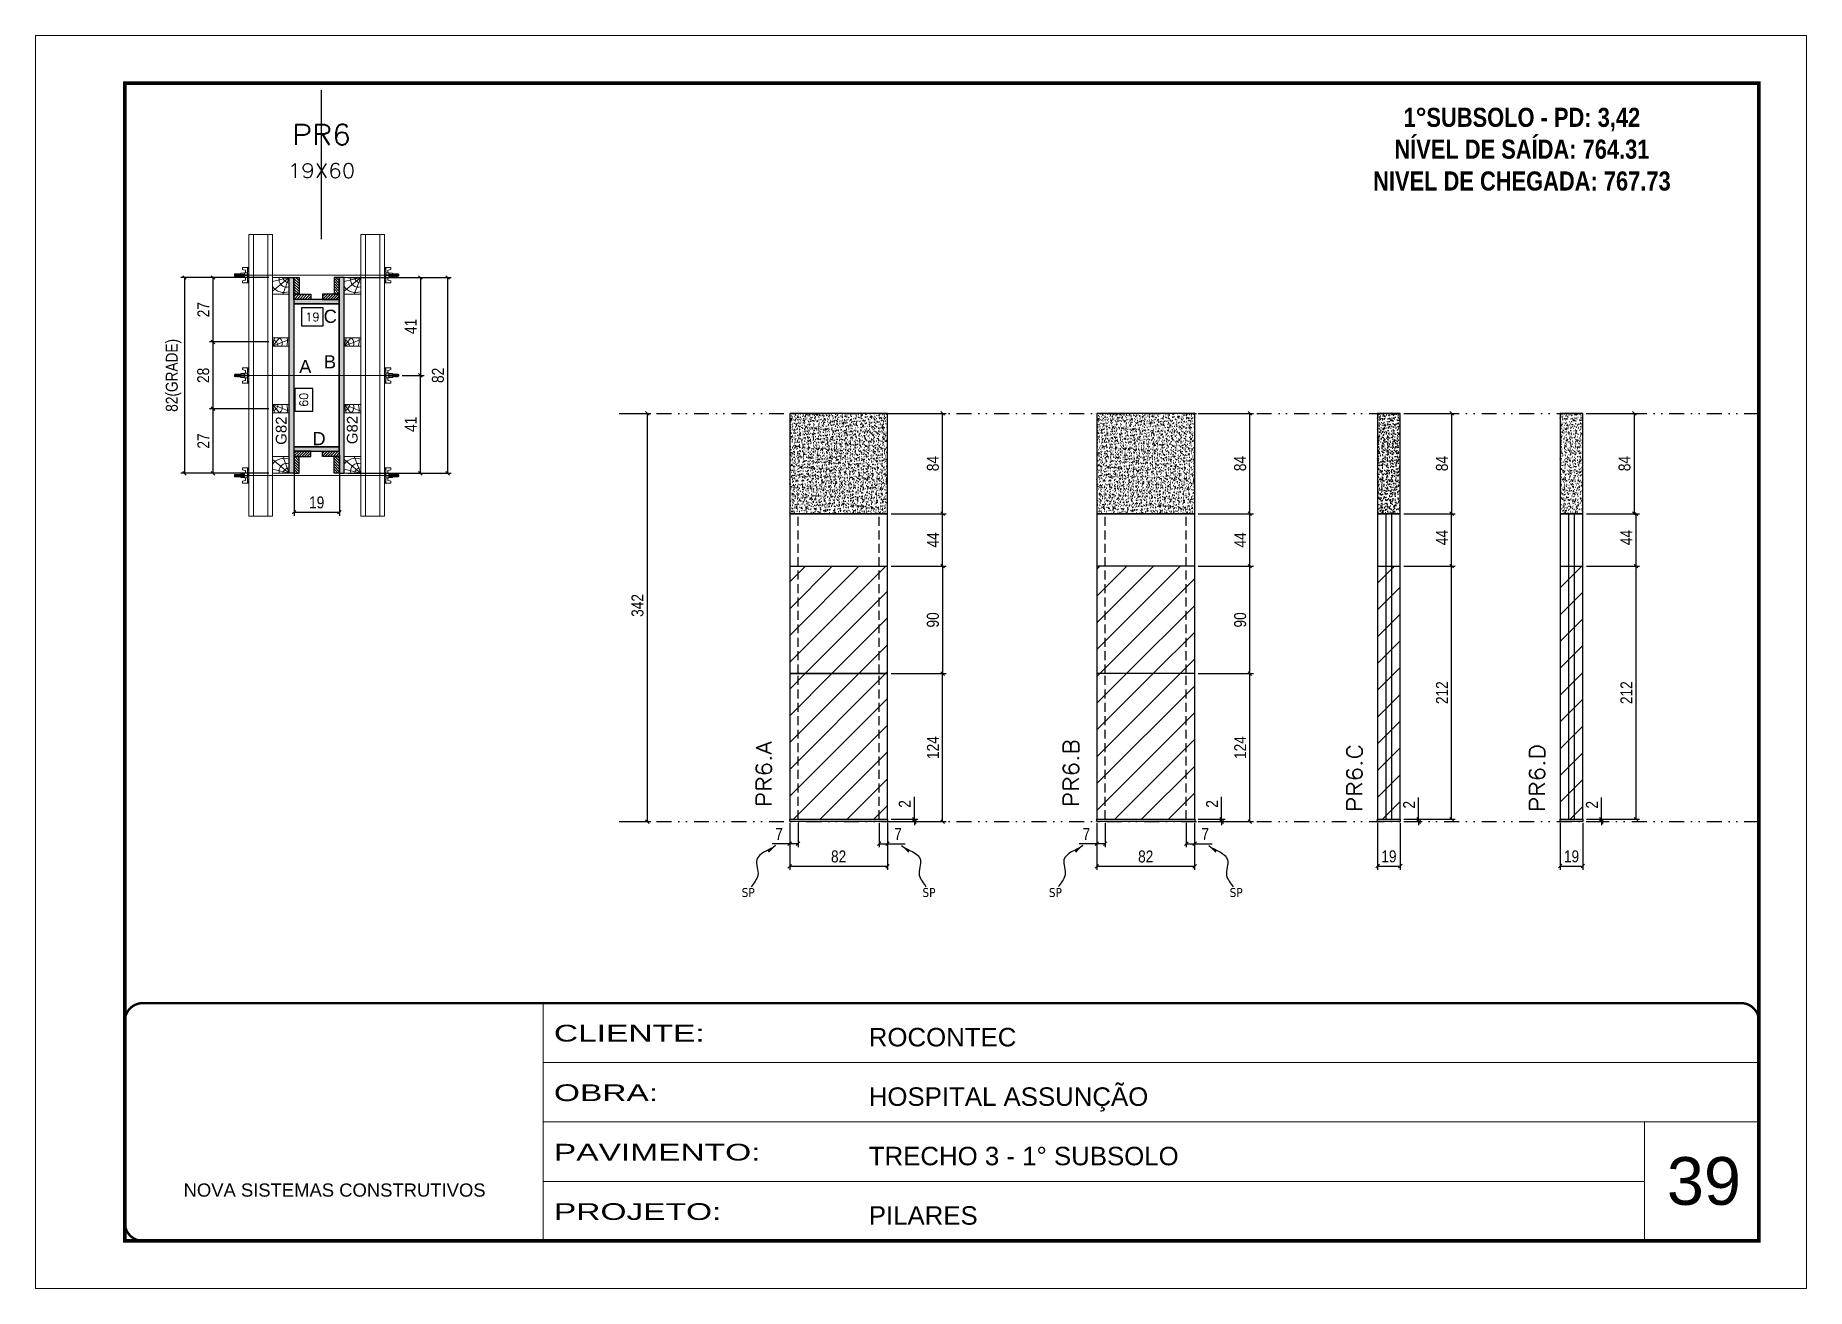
# Model space of a CAD drawing. Extents: x 2102 to 8383, y -13264 to 2718.
# Drawn here: x 5272 to 6757, y -8670 to -7620 of the extents above; entities that cross this region are included whole.
import ezdxf
from ezdxf.enums import TextEntityAlignment as Align

# ---------------------------------------------------------------- set-up
doc = ezdxf.new("R2010")
doc.units = 0
for name, pattern in [('CONTINUO', [0]), ('DASHED', [0.75, 0.5, -0.25]), ('DIVIDE2', [0.625, 0.25, -0.125, 0, -0.125, 0, -0.125]), ('HIDDEN', [0.375, 0.25, -0.125])]:
    doc.linetypes.add(name, pattern=pattern)
for name, color, linetype, lineweight in [('CARIMBO', 255, 'Continuous', 9), ('Folhas', 255, 'Continuous', 9), ('Hachura', 251, 'Continuous', 9), ('Madeira', 126, 'Continuous', 18), ('Perfil Metálico', 224, 'Continuous', 18), ('SARRAFO DE PRESSAO', 251, 'DASHED', 9), ('Texto Seção', 7, 'Continuous', 15)]:
    doc.layers.add(name, color=color, linetype=linetype, lineweight=lineweight)
for name, color, linetype in [('CHAPA', 1, 'Continuous'), ('COTA', 241, 'Continuous'), ('cotas', 4, 'Continuous'), ('MEIO_PONT', 93, 'Continuous'), ('NOMENCLATURA', 7, 'Continuous'), ('Nível', 160, 'Continuous'), ('Painéis', 200, 'Continuous'), ('SARR_2.2x7', 40, 'Continuous'), ('SARRAFO', 251, 'Continuous'), ('Sarrafo de Pressão', 42, 'HIDDEN'), ('texto', 7, 'Continuous'), ('Texto de Titulo', 7, 'Continuous'), ('Texto Qtd Sarr', 242, 'Continuous'), ('TEXTO_GERAL', 7, 'Continuous')]:
    doc.layers.add(name, color=color, linetype=linetype)
doc.styles.add('ARIAL', font='arial.ttf')
doc.styles.add('COTA TECNICA', font='techl___.ttf', dxfattribs={"height": 10})
doc.styles.add('COTA TECNICA 2X', font='techl___.ttf', dxfattribs={"height": 10})
doc.styles.add('COTA TECNICA-50', font='techl___.ttf', dxfattribs={"height": 10})
doc.styles.add('REGUA-120', font='ROMANS.shx', dxfattribs={"height": 15})
doc.styles.add('ROMANC', font='techb___.ttf', dxfattribs={"height": 2.5})
doc.styles.add('ROMANS', font='romans.shx')
doc.styles.add('SANSSERIF', font='sas_____.pfb')
doc.styles.get("Standard").update_dxf_attribs({"font": 'arial.ttf'})
doc.styles.add('Tecnologia', font='')
doc.styles.get('Tecnologia').set_extended_font_data('Forgotten Futurist')
doc.dimstyles.new('COTA PAINEL-50', dxfattribs={"dimtxt": 10, "dimasz": 3, "dimexe": 3, "dimexo": 3, "dimgap": 3, "dimtad": 1, "dimdec": 1, "dimzin": 12, "dimdsep": 46, "dimtxsty": 'COTA TECNICA-50', "dimblk1": 'OBLIQUE', "dimblk2": 'OBLIQUE', "dimsah": 1, "dimcen": 0.9, "dimclrd": 4, "dimclre": 4, "dimclrt": 240, "dimadec": 1, "dimazin": 3, "dimtfac": 1, "dimtdec": 1, "dimtmove": 0, "dimatfit": 3, "dimfxl": 1, "dimtolj": 1, "dimtzin": 12, "dimarcsym": 0})
doc.dimstyles.new('PAINEL', dxfattribs={"dimtxt": 10, "dimasz": 3, "dimexe": 3, "dimexo": 3, "dimgap": 3, "dimtad": 1, "dimdec": 1, "dimzin": 12, "dimdsep": 46, "dimtxsty": 'COTA TECNICA', "dimblk1": 'OBLIQUE', "dimblk2": 'OBLIQUE', "dimsah": 1, "dimcen": 0.9, "dimclrd": 4, "dimclre": 4, "dimclrt": 240, "dimadec": 1, "dimazin": 3, "dimtfac": 1, "dimtdec": 1, "dimtmove": 0, "dimatfit": 3, "dimfxl": 1, "dimtolj": 1, "dimtzin": 12, "dimarcsym": 0})
doc.dimstyles.new('SECAO PILAR', dxfattribs={"dimtxt": 10, "dimasz": 3, "dimexe": 3, "dimexo": 3, "dimgap": 3, "dimtad": 1, "dimdec": 1, "dimlfac": 0.5, "dimzin": 12, "dimdsep": 46, "dimtxsty": 'COTA TECNICA 2X', "dimblk1": 'OBLIQUE', "dimblk2": 'OBLIQUE', "dimsah": 1, "dimcen": 0.9, "dimclrd": 256, "dimclre": 256, "dimclrt": 256, "dimadec": 1, "dimazin": 3, "dimtfac": 1, "dimtdec": 1, "dimtmove": 0, "dimatfit": 3, "dimfxl": 1, "dimtolj": 1, "dimtzin": 12, "dimarcsym": 0})
doc.dimstyles.new('SECÇÃO 2', dxfattribs={"dimtxt": 7, "dimasz": 6, "dimexe": 0.18, "dimexo": 2, "dimgap": -4, "dimtad": 3, "dimdec": 1, "dimlfac": 0.5, "dimzin": 12, "dimdsep": 46, "dimtxsty": 'ROMANS', "dimblk": 'ARCHTICK', "dimcen": 0.09, "dimse1": 1, "dimse2": 1, "dimsd1": 1, "dimsd2": 1, "dimclrd": 180, "dimclre": 5, "dimclrt": 1, "dimadec": 0, "dimazin": 3, "dimtfac": 1, "dimtdec": 1, "dimtofl": 0, "dimtmove": 0, "dimatfit": 3, "dimldrblk": 'ARCHTICK', "dimfxl": 1, "dimtolj": 1, "dimtzin": 0, "dimarcsym": 0})
doc.dimstyles.get("Standard").update_dxf_attribs({"dimtxt": 0.18, "dimasz": 0.18, "dimexe": 0.18, "dimexo": 0.0625, "dimgap": 0.09, "dimtad": 0, "dimtih": 1, "dimtoh": 1, "dimdec": 4, "dimzin": 0, "dimdsep": 46, "dimtxsty": 'Standard', "dimcen": 0.09, "dimadec": 0, "dimazin": 0, "dimtfac": 1, "dimtdec": 4, "dimtofl": 0, "dimtmove": 0, "dimatfit": 3, "dimfxl": 1, "dimtolj": 1, "dimtzin": 0, "dimarcsym": 0})
pattern_1 = [(135, (-17402.3286, 1516.5566), (-1.12253202, -1.12253202), [])]
pattern_2 = [(135, (-17402.3286, 1301.5566), (-1.12253202, -1.12253202), [])]
pattern_3 = [(45, (-128503.716, -32522.603), (-11.2253202, 11.2253202), [])]

msp = doc.modelspace()

# ---------------------------------------------------------------- texts
at = {"layer": 'CARIMBO', "style": 'ARIAL'}
msp.add_text('39', height=40, dxfattribs=at).set_placement((6640.14, -8599.43))
at = {"layer": 'NOMENCLATURA', "color": 2, "insert": (6518.61, -7653.51), "char_height": 16, "attachment_point": 2, "style": 'ROMANC'}
msp.add_mtext_dynamic_manual_height_columns('\\P1°SUBSOLO - PD: 3,42\\PNÍVEL DE SAÍDA: 764.31\\PNIVEL DE CHEGADA: 767.73', width=300.2766, gutter_width=1, heights=[0], dxfattribs=at)
at = {"layer": 'texto', "color": 0, "char_height": 7.5, "attachment_point": 5}
for insert in [(5869.9, -8337.78), (6021.45, -8337.78), (6127.47, -8337.78), (6279.02, -8337.78)]:
    msp.add_mtext('{\\fTahoma|b0|i0|c0|p34;\\C4;SP}', dxfattribs=dict(at, insert=insert))
at = {"layer": 'Texto Seção', "style": 'REGUA-120', "width": 1.1}
for s, p in [('PR6.A', (5889.54, -8266.23)), ('PR6.B', (6147.1, -8266.23)), ('PR6.C', (6384.81, -8270.39)), ('PR6.D', (6537.91, -8270.39))]:
    msp.add_text(s, height=13, rotation=90, dxfattribs=at).set_placement(p)
at = {"layer": 'TEXTO_GERAL', "style": 'ARIAL'}
for s, p in [('C', (5519.5, -7854.89)), ('A', (5498.54, -7896.95)), ('B', (5519.25, -7893.03)), ('D', (5510.04, -7957.4))]:
    msp.add_text(s, height=11, dxfattribs=at).set_placement(p, align=Align.MIDDLE_CENTER)
at = {"layer": 'TEXTO_GERAL', "color": 0, "linetype": 'Continuous', "style": 'SANSSERIF'}
for p in [(5478.35, -7962.59), (5537.91, -7962.04)]:
    msp.add_text('G82', height=9, rotation=90, dxfattribs=at).set_placement(p, align=Align.MIDDLE_LEFT)

# ---------------------------------------------------------------- blocks, each defined once
blk = doc.blocks.new('9999999999')
at = {"color": 30, "linetype": 'CONTINUO'}
for p, q in [((98564.6, 34230.2), (98564.6, 34429.4)), ((98564.6, 34379.6), (99584, 34379.6)), ((98564.6, 34329.8), (99488, 34329.8)), ((99584, 34329.8), (99488, 34329.8)), ((99488, 34329.8), (99488, 34230.2)), ((98564.6, 34280), (99488, 34280))]:
    blk.add_line(p, q, dxfattribs=at)
at = {"color": 30, "linetype": 'CONTINUO', "const_width": 2}
blk.add_lwpolyline([(99584, 34230.2), (99584, 34414.4, 0.414214), (99569, 34429.4), (98229, 34429.4, 0.414214), (98214, 34414.4), (98214, 34245.2, 0.414214), (98229, 34230.2), (99584, 34230.2)], format="xyb", dxfattribs=at)
at = {"layer": 'Folhas'}
blk.add_lwpolyline([(98139, 34190.2), (99624, 34190.2), (99624, 35240.2), (98139, 35240.2)], close=True, dxfattribs=at)
at = {"layer": 'Folhas', "color": 30, "const_width": 3}
blk.add_lwpolyline([(98214, 34230.2), (99584, 34230.2), (99584, 35200.2), (98214, 35200.2)], close=True, dxfattribs=at)
at = {"color": 7, "linetype": 'Continuous', "ltscale": 5, "style": 'ARIAL'}
for s, height, p in [('ROCONTEC', 15.48, (98837.7, 34393.1)), ('HOSPITAL ASSUNÇÃO', 15.483, (98837.7, 34343.3)), ('TRECHO 3 - 1° SUBSOLO', 15.483, (98837.7, 34293.5)), ('NOVA SISTEMAS CONSTRUTIVOS', 11.059, (98263.2, 34267.2)), ('PILARES', 15.48, (98837.7, 34243.7))]:
    blk.add_text(s, height=height, dxfattribs=at).set_placement(p)
at = {"layer": 'Folhas', "color": 7, "style": 'Tecnologia', "width": 1.5}
for s, p in [('CLIENTE:', (98573.7, 34397.2)), ('OBRA:', (98573.7, 34347.3)), ('PAVIMENTO:', (98573.7, 34297.5)), ('PROJETO:', (98573.7, 34247.7))]:
    blk.add_text(s, height=14, dxfattribs=at).set_placement(p)
blk = doc.blocks.new('*D286')
at = {"layer": 'COTA', "color": 180, "lineweight": -2, "transparency": 16777216}
for p, q in [((5504.8, -7915.4), (5489.8, -7915.4)), ((5489.8, -7915.4), (5489.8, -7934.4)), ((5504.8, -7934.4), (5504.8, -7915.4)), ((5489.8, -7934.4), (5504.8, -7934.4))]:
    blk.add_line(p, q, dxfattribs=at)
at = {"layer": 'Defpoints', "color": 0, "transparency": 16777216}
for p in [(5489.1, -7844.4), (5489.1, -7964.4), (5508.8, -7964.4)]:
    blk.add_point(p, dxfattribs=at)
at = {"layer": 'COTA', "color": 1, "transparency": 16777216, "insert": (5497.3, -7924.9), "char_height": 7, "attachment_point": 5, "rotation": 90, "style": 'ROMANS'}
blk.add_mtext('\\A1;60', dxfattribs=at)
blk = doc.blocks.new('_ArchTick')
at = {"color": 0, "linetype": 'ByBlock', "const_width": 0.15}
blk.add_lwpolyline([(-0.5, -0.5), (0.5, 0.5)], dxfattribs=at)
blk = doc.blocks.new('_Oblique')
at = {"color": 0, "linetype": 'ByBlock', "lineweight": -2}
blk.add_line((-0.5, -0.5), (0.5, 0.5), dxfattribs=at)
blk = doc.blocks.new('*D287')
at = {"layer": 'COTA', "lineweight": -2, "transparency": 16777216}
for p, q in [((5534.1, -7822.4), (5620.9, -7822.4)), ((5617.9, -7822.4), (5617.9, -7986.4)), ((5534.1, -7986.4), (5620.9, -7986.4))]:
    blk.add_line(p, q, dxfattribs=at)
at = {"layer": 'Defpoints', "color": 0, "transparency": 16777216}
for p in [(5531.1, -7822.4), (5531.1, -7986.4), (5617.9, -7986.4)]:
    blk.add_point(p, dxfattribs=at)
at = {"layer": 'COTA', "lineweight": -2, "transparency": 16777216, "xscale": 3, "yscale": 3, "zscale": 3}
for p, rotation in [((5617.9, -7822.4), 90), ((5617.9, -7986.4), 270)]:
    blk.add_blockref('_Oblique', p, dxfattribs=dict(at, rotation=rotation))
at = {"layer": 'COTA', "transparency": 16777216, "insert": (5609.8, -7904.4), "char_height": 10, "attachment_point": 5, "rotation": 90, "style": 'COTA TECNICA 2X'}
blk.add_mtext('\\A1;82', dxfattribs=at)
blk = doc.blocks.new('*D288')
at = {"layer": 'COTA', "lineweight": -2, "transparency": 16777216}
for p, q in [((5568.1, -7822.4), (5598.1, -7822.4)), ((5595.1, -7822.4), (5595.1, -7904.4)), ((5579.9, -7904.4), (5598.1, -7904.4))]:
    blk.add_line(p, q, dxfattribs=at)
at = {"layer": 'Defpoints', "color": 0, "transparency": 16777216}
for p in [(5565.1, -7822.4), (5576.9, -7904.4), (5595.1, -7904.4)]:
    blk.add_point(p, dxfattribs=at)
at = {"layer": 'COTA', "lineweight": -2, "transparency": 16777216, "xscale": 3, "yscale": 3, "zscale": 3}
for p, rotation in [((5595.1, -7822.4), 90), ((5595.1, -7904.4), 270)]:
    blk.add_blockref('_Oblique', p, dxfattribs=dict(at, rotation=rotation))
at = {"layer": 'COTA', "transparency": 16777216, "insert": (5587, -7863.4), "char_height": 10, "attachment_point": 5, "rotation": 90, "style": 'COTA TECNICA 2X'}
blk.add_mtext('\\A1;41', dxfattribs=at)
blk = doc.blocks.new('*D289')
at = {"layer": 'COTA', "lineweight": -2, "transparency": 16777216}
for p, q in [((5579.9, -7904.4), (5598.1, -7904.4)), ((5595.1, -7986.4), (5595.1, -7904.4)), ((5568.1, -7986.4), (5598.1, -7986.4))]:
    blk.add_line(p, q, dxfattribs=at)
at = {"layer": 'Defpoints', "color": 0, "transparency": 16777216}
for p in [(5576.9, -7904.4), (5595.1, -7904.4), (5565.1, -7986.4)]:
    blk.add_point(p, dxfattribs=at)
at = {"layer": 'COTA', "lineweight": -2, "transparency": 16777216, "xscale": 3, "yscale": 3, "zscale": 3}
for p, rotation in [((5595.1, -7904.4), 90), ((5595.1, -7986.4), 270)]:
    blk.add_blockref('_Oblique', p, dxfattribs=dict(at, rotation=rotation))
at = {"layer": 'COTA', "transparency": 16777216, "insert": (5587, -7945.4), "char_height": 10, "attachment_point": 5, "rotation": 90, "style": 'COTA TECNICA 2X'}
blk.add_mtext('\\A1;41', dxfattribs=at)
blk = doc.blocks.new('*D290')
at = {"layer": 'COTA', "color": 180, "lineweight": -2, "transparency": 16777216}
for p, q in [((5513.5, -7847.9), (5495.5, -7847.9)), ((5495.5, -7847.9), (5495.5, -7862.9)), ((5513.5, -7862.9), (5513.5, -7847.9)), ((5495.5, -7862.9), (5513.5, -7862.9))]:
    blk.add_line(p, q, dxfattribs=at)
at = {"layer": 'Defpoints', "color": 0, "transparency": 16777216}
for p in [(5489.1, -7844.4), (5527.1, -7844.4), (5527.1, -7866.9)]:
    blk.add_point(p, dxfattribs=at)
at = {"layer": 'COTA', "color": 1, "transparency": 16777216, "insert": (5504.5, -7855.4), "char_height": 7, "attachment_point": 5, "style": 'ROMANS'}
blk.add_mtext('\\A1;19', dxfattribs=at)
blk = doc.blocks.new('titulo1')
at = {"layer": 'Defpoints', "color": 252, "linetype": 'HIDDEN', "ltscale": 2}
blk.add_line((0, 0), (0, 125), dxfattribs=at)
at = {"layer": 'Defpoints', "style": 'ROMANS', "oblique": 15}
blk.add_attdef('FOLHA', text='', height=10, dxfattribs=at).set_placement((0, 15.6), align=Align.MIDDLE_CENTER)
at = {"layer": 'Texto Qtd Sarr', "color": 3, "style": 'ROMANS', "oblique": 15}
for tag, height, p in [('TITULO', 17, (0, 71.4)), ('SEÇÃO', 12, (0, 41.5))]:
    blk.add_attdef(tag, text='', height=height, dxfattribs=at).set_placement(p, align=Align.MIDDLE_CENTER)
blk = doc.blocks.new('PONTALETE')
at = {"layer": 'Madeira'}
for q in [(2.71, 7), (7, 5.76), (7, 1.74)]:
    blk.add_line((0, 0), q, dxfattribs=at)
blk.add_lwpolyline([(0, 0), (7, 0), (7, 7), (0, 7)], close=True, dxfattribs=at)
for centre, radius, start, end in [((2.04, 0.06), 6.23, 37.28179, 109.09128), ((1.09, 0.9), 3.19, 343.60304, 109.98471), ((-0.21, -0.78), 3.09, 14.63219, 86.0383)]:
    blk.add_arc(centre, radius, start, end, dxfattribs=at)
blk = doc.blocks.new('*D291')
at = {"layer": 'COTA', "lineweight": -2, "transparency": 16777216}
for p, q in [((5468.1, -7822.4), (5394.3, -7822.4)), ((5397.3, -7822.4), (5397.3, -7986.4)), ((5468.1, -7986.4), (5394.3, -7986.4))]:
    blk.add_line(p, q, dxfattribs=at)
at = {"layer": 'Defpoints', "color": 0, "transparency": 16777216}
for p in [(5471.1, -7822.4), (5397.3, -7986.4), (5471.1, -7986.4)]:
    blk.add_point(p, dxfattribs=at)
at = {"layer": 'COTA', "lineweight": -2, "transparency": 16777216, "xscale": 3, "yscale": 3, "zscale": 3}
for p, rotation in [((5397.3, -7822.4), 90), ((5397.3, -7986.4), 270)]:
    blk.add_blockref('_Oblique', p, dxfattribs=dict(at, rotation=rotation))
at = {"layer": 'COTA', "transparency": 16777216, "insert": (5388.1, -7904.4), "char_height": 10, "attachment_point": 5, "rotation": 90, "style": 'COTA TECNICA 2X'}
blk.add_mtext('\\A1;82(GRADE)', dxfattribs=at)
blk = doc.blocks.new('MEIO PONTALETE')
at = {"layer": 'Madeira'}
for q in [(2.71, 7), (3.5, 2.88), (3.5, 0.87)]:
    blk.add_line((0, 0), q, dxfattribs=at)
blk.add_lwpolyline([(0, 0), (3.5, 0), (3.5, 7), (0, 7)], close=True, dxfattribs=at)
for centre, radius, start, end in [((2.04, 0.06), 6.23, 76.44987, 109.09128), ((1.09, 0.9), 3.19, 40.90626, 109.98471), ((-0.21, -0.78), 3.09, 14.63219, 86.0383)]:
    blk.add_arc(centre, radius, start, end, dxfattribs=at)
blk = doc.blocks.new('*D292')
at = {"layer": 'COTA', "lineweight": -2, "transparency": 16777216}
for p, q in [((5468.1, -7932.4), (5418.1, -7932.4)), ((5421.1, -7932.4), (5421.1, -7986.4)), ((5468.1, -7986.4), (5418.1, -7986.4))]:
    blk.add_line(p, q, dxfattribs=at)
at = {"layer": 'Defpoints', "color": 0, "transparency": 16777216}
for p in [(5471.1, -7932.4), (5421.1, -7986.4), (5471.1, -7986.4)]:
    blk.add_point(p, dxfattribs=at)
at = {"layer": 'COTA', "lineweight": -2, "transparency": 16777216, "xscale": 3, "yscale": 3, "zscale": 3}
for p, rotation in [((5421.1, -7932.4), 90), ((5421.1, -7986.4), 270)]:
    blk.add_blockref('_Oblique', p, dxfattribs=dict(at, rotation=rotation))
at = {"layer": 'COTA', "transparency": 16777216, "insert": (5413.1, -7959.4), "char_height": 10, "attachment_point": 5, "rotation": 90, "style": 'COTA TECNICA 2X'}
blk.add_mtext('\\A1;27', dxfattribs=at)
blk = doc.blocks.new('C')
at = {"layer": 'Hachura', "color": 0}
for p, q in [((0, 3.22), (0, -3.22)), ((0.45, 3.22), (0, 3.22)), ((0.46, 3.16), (0, 3.16)), ((0.46, 3.05), (0, 3.05)), ((0.46, 2.88), (0, 2.88)), ((0, 2.75), (0, -1.16)), ((0.46, 2.65), (0, 2.65)), ((0.46, 2.23), (0, 2.23)), ((0.46, 1.51), (0, 1.51)), ((0.39, 0.49), (0.17, 0.49)), ((0.45, -3.23), (0.45, 3.22)), ((0.45, 3.22), (2.58, 3.22)), ((1.74, 0.97), (0.45, 0.97)), ((1.45, 0.1), (0.45, 0.1)), ((1.35, 1.94), (1.35, 0.96)), ((2.58, 2.39), (1.47, 2.09)), ((1.74, -0.97), (1.74, 0.97)), ((1.74, 0.97), (1.74, 0.84)), ((1.74, 0.97), (1.74, 0.84)), ((1.74, 0.84), (3.35, 0.84)), ((3.35, 0.45), (1.74, 0.45)), ((2.58, 3.22), (2.58, 2.39)), ((3.32, 0.84), (3.32, -0.84)), ((3.35, 0.84), (3.35, -0.84)), ((3.68, 0.45), (3.35, 0.45)), ((3.84, -0.52), (3.35, 0.45)), ((3.35, 0.06), (3.67, -0.57)), ((3.68, 0.45), (4.16, -0.52)), ((3.72, 0.5), (4.25, -0.57)), ((4.37, -0.55), (3.83, 0.53)), ((4.15, 0.45), (3.93, 0.45)), ((4.42, -0.52), (3.93, 0.45)), ((4.15, 0.45), (4.26, 0.45)), ((4.26, 0.45), (4.74, -0.52)), ((4.3, 0.5), (4.83, -0.57)), ((4.95, -0.55), (4.41, 0.53)), ((4.51, 0.45), (4.84, 0.45)), ((5, -0.52), (4.51, 0.45)), ((4.84, 0.45), (5.32, -0.52)), ((4.88, 0.5), (5.41, -0.57)), ((5.53, -0.55), (4.99, 0.53)), ((5.58, -0.52), (5.09, 0.45)), ((5.42, 0.45), (5.09, 0.45)), ((5.58, -0.52), (5.09, 0.45)), ((5.42, 0.45), (5.74, -0.19)), ((5.46, 0.5), (5.74, -0.07)), ((5.74, 0.19), (5.57, 0.53)), ((5.74, 0.32), (5.68, 0.45)), ((5.68, 0.45), (5.74, 0.45)), ((5.74, 0.45), (5.9, 0.29)), ((5.74, 0.45), (5.74, -0.52)), ((5.9, -0.36), (5.9, 0.29)), ((0.45, 0), (0, 0)), ((0.46, -1.52), (0, -1.52)), ((0.46, -2.23), (0, -2.23)), ((0.46, -2.65), (0, -2.65)), ((0.46, -2.88), (0, -2.88)), ((0.46, -3.05), (0, -3.05)), ((0.46, -3.16), (0, -3.16)), ((0, -3.22), (2.57, -3.22)), ((0.08, -0.48), (0.29, -0.48)), ((0.29, -0.48), (0.4, -0.48)), ((0.45, 0), (0.45, -0.97)), ((0.45, -0.16), (1.45, -0.16)), ((0.45, -0.65), (0.45, -0.32)), ((0.45, -3.23), (0.45, -0.65)), ((0.45, -0.97), (1.74, -0.97)), ((1.35, -1.94), (1.35, -0.97)), ((2.58, -2.39), (1.47, -2.1)), ((3.35, -0.32), (1.74, -0.32)), ((3.35, -0.84), (1.74, -0.84)), ((2.58, -3.23), (2.58, -2.39)), ((3.35, -0.07), (3.58, -0.52)), ((3.35, -0.52), (3.58, -0.52)), ((3.84, -0.52), (4.16, -0.52)), ((4.42, -0.52), (4.74, -0.52)), ((4.63, -0.52), (4.74, -0.52)), ((5, -0.52), (5.32, -0.52)), ((5.58, -0.52), (5.74, -0.52)), ((5.74, -0.52), (5.9, -0.36)), ((5.74, -0.52), (5.74, -0.52))]:
    blk.add_line(p, q, dxfattribs=at)
for centre, radius, start, end in [((1.52, 1.94), 0.161, 104.74356, 180), ((1.44, -0.03), 0.129, 272.69497, 87.30503), ((3.81, 0.39), 0.143, 25.56881, 154.43119), ((4.39, 0.39), 0.143, 25.56881, 154.43119), ((4.97, 0.39), 0.143, 25.56881, 154.43119), ((5.55, 0.39), 0.143, 25.56881, 154.43119), ((0.17, -0.37), 0.174, 221.74404, 317.85924), ((1.52, -1.94), 0.161, 180, 255.25644), ((3.71, -0.4), 0.174, 222.14076, 318.25596), ((4.29, -0.4), 0.174, 222.14076, 318.25596), ((4.87, -0.4), 0.174, 222.14076, 318.25596), ((5.45, -0.4), 0.174, 222.14076, 318.25596), ((5.61, -0.4), 0.174, 317.85924, 318.25596)]:
    blk.add_arc(centre, radius, start, end, dxfattribs=at)
blk = doc.blocks.new('*D293')
at = {"layer": 'COTA', "lineweight": -2, "transparency": 16777216}
for p, q in [((5468.1, -7822.4), (5418.1, -7822.4)), ((5421.1, -7822.4), (5421.1, -7876.4)), ((5468.1, -7876.4), (5418.1, -7876.4))]:
    blk.add_line(p, q, dxfattribs=at)
at = {"layer": 'Defpoints', "color": 0, "transparency": 16777216}
for p in [(5471.1, -7822.4), (5421.1, -7876.4), (5471.1, -7876.4)]:
    blk.add_point(p, dxfattribs=at)
at = {"layer": 'COTA', "lineweight": -2, "transparency": 16777216, "xscale": 3, "yscale": 3, "zscale": 3}
for p, rotation in [((5421.1, -7822.4), 90), ((5421.1, -7876.4), 270)]:
    blk.add_blockref('_Oblique', p, dxfattribs=dict(at, rotation=rotation))
at = {"layer": 'COTA', "transparency": 16777216, "insert": (5413.1, -7849.4), "char_height": 10, "attachment_point": 5, "rotation": 90, "style": 'COTA TECNICA 2X'}
blk.add_mtext('\\A1;27', dxfattribs=at)
blk = doc.blocks.new('*D294')
at = {"layer": 'COTA', "lineweight": -2, "transparency": 16777216}
for p, q in [((5468.1, -7876.4), (5418.1, -7876.4)), ((5421.1, -7876.4), (5421.1, -7932.4)), ((5468.1, -7932.4), (5418.1, -7932.4))]:
    blk.add_line(p, q, dxfattribs=at)
at = {"layer": 'Defpoints', "color": 0, "transparency": 16777216}
for p in [(5471.1, -7876.4), (5421.1, -7932.4), (5471.1, -7932.4)]:
    blk.add_point(p, dxfattribs=at)
at = {"layer": 'COTA', "lineweight": -2, "transparency": 16777216, "xscale": 3, "yscale": 3, "zscale": 3}
for p, rotation in [((5421.1, -7876.4), 90), ((5421.1, -7932.4), 270)]:
    blk.add_blockref('_Oblique', p, dxfattribs=dict(at, rotation=rotation))
at = {"layer": 'COTA', "transparency": 16777216, "insert": (5413, -7904.4), "char_height": 10, "attachment_point": 5, "rotation": 90, "style": 'COTA TECNICA 2X'}
blk.add_mtext('\\A1;28', dxfattribs=at)
blk = doc.blocks.new('*D1051')
at = {"layer": 'COTA', "lineweight": -2, "transparency": 16777216}
for p, q in [((5489.1, -7971), (5489.1, -8022)), ((5527.1, -7971), (5527.1, -8022)), ((5489.1, -8019), (5527.1, -8019))]:
    blk.add_line(p, q, dxfattribs=at)
at = {"layer": 'Defpoints', "color": 0, "transparency": 16777216}
for p in [(5489.1, -7968), (5527.1, -7968), (5527.1, -8019)]:
    blk.add_point(p, dxfattribs=at)
at = {"layer": 'COTA', "lineweight": -2, "transparency": 16777216, "xscale": 3, "yscale": 3, "zscale": 3, "rotation": 180}
blk.add_blockref('_Oblique', (5489.1, -8019), dxfattribs=at)
at = {"layer": 'COTA', "lineweight": -2, "transparency": 16777216, "xscale": 3, "yscale": 3, "zscale": 3}
blk.add_blockref('_Oblique', (5527.1, -8019), dxfattribs=at)
at = {"layer": 'COTA', "transparency": 16777216, "insert": (5508.1, -8010.9), "char_height": 10, "attachment_point": 5, "style": 'COTA TECNICA 2X'}
blk.add_mtext('\\A1;19', dxfattribs=at)
blk = doc.blocks.new('*D1052')
at = {"layer": 'cotas', "color": 4, "linetype": 'ByBlock', "lineweight": -2, "transparency": 16777216}
for p, q in [((5764.6, -7936.3), (5788.3, -7936.3)), ((5785.3, -7936.3), (5785.3, -8278.3)), ((5764.6, -8278.3), (5788.3, -8278.3))]:
    blk.add_line(p, q, dxfattribs=at)
at = {"layer": 'Defpoints', "color": 0, "linetype": 'ByBlock', "transparency": 16777216}
for p in [(5761.6, -7936.3), (5761.6, -8278.3), (5785.3, -8278.3)]:
    blk.add_point(p, dxfattribs=at)
at = {"layer": 'cotas', "color": 4, "linetype": 'ByBlock', "lineweight": -2, "transparency": 16777216, "xscale": 3, "yscale": 3, "zscale": 3}
for p, rotation in [((5785.3, -7936.3), 90), ((5785.3, -8278.3), 270)]:
    blk.add_blockref('_Oblique', p, dxfattribs=dict(at, rotation=rotation))
at = {"layer": 'cotas', "color": 240, "linetype": 'ByBlock', "transparency": 16777216, "insert": (5777.1, -8097.2), "char_height": 10, "attachment_point": 5, "rotation": 90, "style": 'COTA TECNICA'}
blk.add_mtext('\\A1;342', dxfattribs=at)
blk = doc.blocks.new('*D336')
at = {"layer": 'COTA', "color": 4, "lineweight": -2, "transparency": 16777216}
for p, q in [((5904.7, -8279.3), (5904.7, -8318.7)), ((5986.7, -8279.3), (5986.7, -8318.7)), ((5904.7, -8315.7), (5986.7, -8315.7))]:
    blk.add_line(p, q, dxfattribs=at)
at = {"layer": 'Defpoints', "color": 0, "transparency": 16777216}
for p in [(5904.7, -8276.3), (5986.7, -8276.3), (5986.7, -8315.7)]:
    blk.add_point(p, dxfattribs=at)
at = {"layer": 'COTA', "color": 4, "lineweight": -2, "transparency": 16777216, "xscale": 3, "yscale": 3, "zscale": 3, "rotation": 180}
blk.add_blockref('_Oblique', (5904.7, -8315.7), dxfattribs=at)
at = {"layer": 'COTA', "color": 4, "lineweight": -2, "transparency": 16777216, "xscale": 3, "yscale": 3, "zscale": 3}
blk.add_blockref('_Oblique', (5986.7, -8315.7), dxfattribs=at)
at = {"layer": 'COTA', "color": 240, "transparency": 16777216, "insert": (5945.7, -8307.6), "char_height": 10, "attachment_point": 5, "style": 'COTA TECNICA'}
blk.add_mtext('\\A1;82', dxfattribs=at)
blk = doc.blocks.new('*D337')
at = {"layer": 'COTA', "color": 4, "lineweight": -2, "transparency": 16777216}
for p, q in [((5904.7, -8281.3), (5904.7, -8299.8)), ((5911.7, -8279.3), (5911.7, -8299.8)), ((5904.7, -8296.8), (5889.9, -8296.8)), ((5911.7, -8296.8), (5904.7, -8296.8))]:
    blk.add_line(p, q, dxfattribs=at)
at = {"layer": 'Defpoints', "color": 0, "transparency": 16777216}
for p in [(5904.7, -8278.3), (5911.7, -8276.3), (5904.7, -8296.8)]:
    blk.add_point(p, dxfattribs=at)
at = {"layer": 'COTA', "color": 4, "lineweight": -2, "transparency": 16777216, "xscale": 3, "yscale": 3, "zscale": 3, "rotation": 180}
blk.add_blockref('_Oblique', (5904.7, -8296.8), dxfattribs=at)
at = {"layer": 'COTA', "color": 4, "lineweight": -2, "transparency": 16777216, "xscale": 3, "yscale": 3, "zscale": 3}
blk.add_blockref('_Oblique', (5911.7, -8296.8), dxfattribs=at)
at = {"layer": 'COTA', "color": 240, "transparency": 16777216, "insert": (5895.8, -8288.7), "char_height": 10, "attachment_point": 5, "style": 'COTA TECNICA-50'}
blk.add_mtext('\\A1;7', dxfattribs=at)
blk = doc.blocks.new('*D338')
at = {"layer": 'COTA', "color": 4, "lineweight": -2, "transparency": 16777216}
for p, q in [((5979.7, -8279.3), (5979.7, -8299.8)), ((5986.7, -8281.3), (5986.7, -8299.8)), ((5979.7, -8296.8), (5986.7, -8296.8)), ((5986.7, -8296.8), (6001.4, -8296.8))]:
    blk.add_line(p, q, dxfattribs=at)
at = {"layer": 'Defpoints', "color": 0, "transparency": 16777216}
for p in [(5979.7, -8276.3), (5986.7, -8278.3), (5986.7, -8296.8)]:
    blk.add_point(p, dxfattribs=at)
at = {"layer": 'COTA', "color": 4, "lineweight": -2, "transparency": 16777216, "xscale": 3, "yscale": 3, "zscale": 3, "rotation": 180}
blk.add_blockref('_Oblique', (5979.7, -8296.8), dxfattribs=at)
at = {"layer": 'COTA', "color": 4, "lineweight": -2, "transparency": 16777216, "xscale": 3, "yscale": 3, "zscale": 3}
blk.add_blockref('_Oblique', (5986.7, -8296.8), dxfattribs=at)
at = {"layer": 'COTA', "color": 240, "transparency": 16777216, "insert": (5995.5, -8288.7), "char_height": 10, "attachment_point": 5, "style": 'COTA TECNICA-50'}
blk.add_mtext('\\A1;7', dxfattribs=at)
blk = doc.blocks.new('*D339')
at = {"layer": 'COTA', "color": 4, "lineweight": -2, "transparency": 16777216}
for p, q in [((5989.7, -8154.3), (6035.9, -8154.3)), ((6032.9, -8278.3), (6032.9, -8154.3)), ((5989.7, -8278.3), (6035.9, -8278.3))]:
    blk.add_line(p, q, dxfattribs=at)
at = {"layer": 'Defpoints', "color": 0, "transparency": 16777216}
for p in [(5986.7, -8154.3), (6032.9, -8154.3), (5986.7, -8278.3)]:
    blk.add_point(p, dxfattribs=at)
at = {"layer": 'COTA', "color": 4, "lineweight": -2, "transparency": 16777216, "xscale": 3, "yscale": 3, "zscale": 3}
for p, rotation in [((6032.9, -8154.3), 90), ((6032.9, -8278.3), 270)]:
    blk.add_blockref('_Oblique', p, dxfattribs=dict(at, rotation=rotation))
at = {"layer": 'COTA', "color": 240, "transparency": 16777216, "insert": (6024.8, -8216.3), "char_height": 10, "attachment_point": 5, "rotation": 90, "style": 'COTA TECNICA-50'}
blk.add_mtext('\\A1;124', dxfattribs=at)
blk = doc.blocks.new('*D340')
at = {"layer": 'COTA', "color": 4, "lineweight": -2, "transparency": 16777216}
for p, q in [((6009.2, -8276.3), (6009.2, -8257.5)), ((5989.7, -8276.3), (6012.2, -8276.3)), ((5989.7, -8278.3), (6012.2, -8278.3)), ((6009.2, -8278.3), (6009.2, -8276.3)), ((6009.2, -8278.3), (6009.2, -8281.3))]:
    blk.add_line(p, q, dxfattribs=at)
at = {"layer": 'Defpoints', "color": 0, "transparency": 16777216}
for p in [(5986.7, -8276.3), (5986.7, -8278.3), (6009.2, -8278.3)]:
    blk.add_point(p, dxfattribs=at)
at = {"layer": 'COTA', "color": 4, "lineweight": -2, "transparency": 16777216, "xscale": 3, "yscale": 3, "zscale": 3}
for p, rotation in [((6009.2, -8276.3), 270), ((6009.2, -8278.3), 90)]:
    blk.add_blockref('_Oblique', p, dxfattribs=dict(at, rotation=rotation))
at = {"layer": 'COTA', "color": 240, "transparency": 16777216, "insert": (6001.2, -8263.5), "char_height": 10, "attachment_point": 5, "rotation": 90, "style": 'COTA TECNICA-50'}
blk.add_mtext('\\A1;2', dxfattribs=at)
blk = doc.blocks.new('*D341')
at = {"layer": 'COTA', "color": 4, "linetype": 'ByBlock', "lineweight": -2, "transparency": 16777216}
for p, q in [((5989.7, -8020.3), (6035.9, -8020.3)), ((6032.9, -8064.3), (6032.9, -8020.3)), ((5989.7, -8064.3), (6035.9, -8064.3))]:
    blk.add_line(p, q, dxfattribs=at)
at = {"layer": 'Defpoints', "color": 0, "linetype": 'ByBlock', "transparency": 16777216}
for p in [(5986.7, -8020.3), (6032.9, -8020.3), (5986.7, -8064.3)]:
    blk.add_point(p, dxfattribs=at)
at = {"layer": 'COTA', "color": 4, "linetype": 'ByBlock', "lineweight": -2, "transparency": 16777216, "xscale": 3, "yscale": 3, "zscale": 3}
for p, rotation in [((6032.9, -8020.3), 90), ((6032.9, -8064.3), 270)]:
    blk.add_blockref('_Oblique', p, dxfattribs=dict(at, rotation=rotation))
at = {"layer": 'COTA', "color": 240, "linetype": 'ByBlock', "transparency": 16777216, "insert": (6024.8, -8042.3), "char_height": 10, "attachment_point": 5, "rotation": 90, "style": 'COTA TECNICA'}
blk.add_mtext('\\A1;44', dxfattribs=at)
blk = doc.blocks.new('*D342')
at = {"layer": 'COTA', "color": 4, "lineweight": -2, "transparency": 16777216}
for p, q in [((6162.2, -8279.3), (6162.2, -8318.7)), ((6244.2, -8279.3), (6244.2, -8318.7)), ((6162.2, -8315.7), (6244.2, -8315.7))]:
    blk.add_line(p, q, dxfattribs=at)
at = {"layer": 'Defpoints', "color": 0, "transparency": 16777216}
for p in [(6162.2, -8276.3), (6244.2, -8276.3), (6244.2, -8315.7)]:
    blk.add_point(p, dxfattribs=at)
at = {"layer": 'COTA', "color": 4, "lineweight": -2, "transparency": 16777216, "xscale": 3, "yscale": 3, "zscale": 3, "rotation": 180}
blk.add_blockref('_Oblique', (6162.2, -8315.7), dxfattribs=at)
at = {"layer": 'COTA', "color": 4, "lineweight": -2, "transparency": 16777216, "xscale": 3, "yscale": 3, "zscale": 3}
blk.add_blockref('_Oblique', (6244.2, -8315.7), dxfattribs=at)
at = {"layer": 'COTA', "color": 240, "transparency": 16777216, "insert": (6203.2, -8307.6), "char_height": 10, "attachment_point": 5, "style": 'COTA TECNICA'}
blk.add_mtext('\\A1;82', dxfattribs=at)
blk = doc.blocks.new('*D343')
at = {"layer": 'COTA', "color": 4, "lineweight": -2, "transparency": 16777216}
for p, q in [((6162.2, -8281.3), (6162.2, -8299.8)), ((6169.2, -8279.3), (6169.2, -8299.8)), ((6162.2, -8296.8), (6147.5, -8296.8)), ((6169.2, -8296.8), (6162.2, -8296.8))]:
    blk.add_line(p, q, dxfattribs=at)
at = {"layer": 'Defpoints', "color": 0, "transparency": 16777216}
for p in [(6162.2, -8278.3), (6169.2, -8276.3), (6162.2, -8296.8)]:
    blk.add_point(p, dxfattribs=at)
at = {"layer": 'COTA', "color": 4, "lineweight": -2, "transparency": 16777216, "xscale": 3, "yscale": 3, "zscale": 3, "rotation": 180}
blk.add_blockref('_Oblique', (6162.2, -8296.8), dxfattribs=at)
at = {"layer": 'COTA', "color": 4, "lineweight": -2, "transparency": 16777216, "xscale": 3, "yscale": 3, "zscale": 3}
blk.add_blockref('_Oblique', (6169.2, -8296.8), dxfattribs=at)
at = {"layer": 'COTA', "color": 240, "transparency": 16777216, "insert": (6153.4, -8288.7), "char_height": 10, "attachment_point": 5, "style": 'COTA TECNICA-50'}
blk.add_mtext('\\A1;7', dxfattribs=at)
blk = doc.blocks.new('*D344')
at = {"layer": 'COTA', "color": 4, "lineweight": -2, "transparency": 16777216}
for p, q in [((6237.2, -8279.3), (6237.2, -8299.8)), ((6244.2, -8281.3), (6244.2, -8299.8)), ((6237.2, -8296.8), (6244.2, -8296.8)), ((6244.2, -8296.8), (6259, -8296.8))]:
    blk.add_line(p, q, dxfattribs=at)
at = {"layer": 'Defpoints', "color": 0, "transparency": 16777216}
for p in [(6237.2, -8276.3), (6244.2, -8278.3), (6244.2, -8296.8)]:
    blk.add_point(p, dxfattribs=at)
at = {"layer": 'COTA', "color": 4, "lineweight": -2, "transparency": 16777216, "xscale": 3, "yscale": 3, "zscale": 3, "rotation": 180}
blk.add_blockref('_Oblique', (6237.2, -8296.8), dxfattribs=at)
at = {"layer": 'COTA', "color": 4, "lineweight": -2, "transparency": 16777216, "xscale": 3, "yscale": 3, "zscale": 3}
blk.add_blockref('_Oblique', (6244.2, -8296.8), dxfattribs=at)
at = {"layer": 'COTA', "color": 240, "transparency": 16777216, "insert": (6253.1, -8288.7), "char_height": 10, "attachment_point": 5, "style": 'COTA TECNICA-50'}
blk.add_mtext('\\A1;7', dxfattribs=at)
blk = doc.blocks.new('*D345')
at = {"layer": 'COTA', "color": 4, "lineweight": -2, "transparency": 16777216}
for p, q in [((6247.2, -8154.3), (6293.5, -8154.3)), ((6290.5, -8278.3), (6290.5, -8154.3)), ((6247.2, -8278.3), (6293.5, -8278.3))]:
    blk.add_line(p, q, dxfattribs=at)
at = {"layer": 'Defpoints', "color": 0, "transparency": 16777216}
for p in [(6244.2, -8154.3), (6290.5, -8154.3), (6244.2, -8278.3)]:
    blk.add_point(p, dxfattribs=at)
at = {"layer": 'COTA', "color": 4, "lineweight": -2, "transparency": 16777216, "xscale": 3, "yscale": 3, "zscale": 3}
for p, rotation in [((6290.5, -8154.3), 90), ((6290.5, -8278.3), 270)]:
    blk.add_blockref('_Oblique', p, dxfattribs=dict(at, rotation=rotation))
at = {"layer": 'COTA', "color": 240, "transparency": 16777216, "insert": (6282.4, -8216.3), "char_height": 10, "attachment_point": 5, "rotation": 90, "style": 'COTA TECNICA-50'}
blk.add_mtext('\\A1;124', dxfattribs=at)
blk = doc.blocks.new('*D346')
at = {"layer": 'COTA', "color": 4, "lineweight": -2, "transparency": 16777216}
for p, q in [((6266.8, -8276.3), (6266.8, -8257.5)), ((6247.2, -8276.3), (6269.8, -8276.3)), ((6247.2, -8278.3), (6269.8, -8278.3)), ((6266.8, -8278.3), (6266.8, -8276.3)), ((6266.8, -8278.3), (6266.8, -8281.3))]:
    blk.add_line(p, q, dxfattribs=at)
at = {"layer": 'Defpoints', "color": 0, "transparency": 16777216}
for p in [(6244.2, -8276.3), (6244.2, -8278.3), (6266.8, -8278.3)]:
    blk.add_point(p, dxfattribs=at)
at = {"layer": 'COTA', "color": 4, "lineweight": -2, "transparency": 16777216, "xscale": 3, "yscale": 3, "zscale": 3}
for p, rotation in [((6266.8, -8276.3), 270), ((6266.8, -8278.3), 90)]:
    blk.add_blockref('_Oblique', p, dxfattribs=dict(at, rotation=rotation))
at = {"layer": 'COTA', "color": 240, "transparency": 16777216, "insert": (6258.8, -8263.5), "char_height": 10, "attachment_point": 5, "rotation": 90, "style": 'COTA TECNICA-50'}
blk.add_mtext('\\A1;2', dxfattribs=at)
blk = doc.blocks.new('*D347')
at = {"layer": 'COTA', "color": 4, "linetype": 'ByBlock', "lineweight": -2, "transparency": 16777216}
for p, q in [((6247.2, -8020.3), (6293.5, -8020.3)), ((6290.5, -8064.3), (6290.5, -8020.3)), ((6247.2, -8064.3), (6293.5, -8064.3))]:
    blk.add_line(p, q, dxfattribs=at)
at = {"layer": 'Defpoints', "color": 0, "linetype": 'ByBlock', "transparency": 16777216}
for p in [(6244.2, -8020.3), (6290.5, -8020.3), (6244.2, -8064.3)]:
    blk.add_point(p, dxfattribs=at)
at = {"layer": 'COTA', "color": 4, "linetype": 'ByBlock', "lineweight": -2, "transparency": 16777216, "xscale": 3, "yscale": 3, "zscale": 3}
for p, rotation in [((6290.5, -8020.3), 90), ((6290.5, -8064.3), 270)]:
    blk.add_blockref('_Oblique', p, dxfattribs=dict(at, rotation=rotation))
at = {"layer": 'COTA', "color": 240, "linetype": 'ByBlock', "transparency": 16777216, "insert": (6282.4, -8042.3), "char_height": 10, "attachment_point": 5, "rotation": 90, "style": 'COTA TECNICA'}
blk.add_mtext('\\A1;44', dxfattribs=at)
blk = doc.blocks.new('*D348')
at = {"layer": 'COTA', "color": 4, "lineweight": -2, "transparency": 16777216}
for p, q in [((6397.6, -8279.3), (6397.6, -8318.6)), ((6416.6, -8279.3), (6416.6, -8318.6)), ((6397.6, -8315.6), (6416.6, -8315.6))]:
    blk.add_line(p, q, dxfattribs=at)
at = {"layer": 'Defpoints', "color": 0, "transparency": 16777216}
for p in [(6397.6, -8276.3), (6416.6, -8276.3), (6416.6, -8315.6)]:
    blk.add_point(p, dxfattribs=at)
at = {"layer": 'COTA', "color": 4, "lineweight": -2, "transparency": 16777216, "xscale": 3, "yscale": 3, "zscale": 3, "rotation": 180}
blk.add_blockref('_Oblique', (6397.6, -8315.6), dxfattribs=at)
at = {"layer": 'COTA', "color": 4, "lineweight": -2, "transparency": 16777216, "xscale": 3, "yscale": 3, "zscale": 3}
blk.add_blockref('_Oblique', (6416.6, -8315.6), dxfattribs=at)
at = {"layer": 'COTA', "color": 240, "transparency": 16777216, "insert": (6407.1, -8307.5), "char_height": 10, "attachment_point": 5, "style": 'COTA TECNICA'}
blk.add_mtext('\\A1;19', dxfattribs=at)
blk = doc.blocks.new('*D349')
at = {"layer": 'COTA', "color": 4, "lineweight": -2, "transparency": 16777216}
for p, q in [((6432, -8276.3), (6432, -8258.2)), ((6419.6, -8276.3), (6435, -8276.3)), ((6419.6, -8278.3), (6435, -8278.3)), ((6432, -8278.3), (6432, -8276.3)), ((6432, -8278.3), (6432, -8281.3))]:
    blk.add_line(p, q, dxfattribs=at)
at = {"layer": 'Defpoints', "color": 0, "transparency": 16777216}
for p in [(6416.6, -8276.3), (6416.6, -8278.3), (6432, -8276.3)]:
    blk.add_point(p, dxfattribs=at)
at = {"layer": 'COTA', "color": 4, "lineweight": -2, "transparency": 16777216, "xscale": 3, "yscale": 3, "zscale": 3}
for p, rotation in [((6432, -8276.3), 270), ((6432, -8278.3), 90)]:
    blk.add_blockref('_Oblique', p, dxfattribs=dict(at, rotation=rotation))
at = {"layer": 'COTA', "color": 240, "transparency": 16777216, "insert": (6424, -8264.2), "char_height": 10, "attachment_point": 5, "rotation": 90, "style": 'COTA TECNICA-50'}
blk.add_mtext('\\A1;2', dxfattribs=at)
blk = doc.blocks.new('*D1072')
at = {"layer": 'COTA', "color": 4, "linetype": 'ByBlock', "lineweight": -2, "transparency": 16777216}
for p, q in [((6419.6, -7936.3), (6462.7, -7936.3)), ((6459.7, -7936.3), (6459.7, -8020.3)), ((6419.6, -8020.3), (6462.7, -8020.3))]:
    blk.add_line(p, q, dxfattribs=at)
at = {"layer": 'Defpoints', "color": 0, "linetype": 'ByBlock', "transparency": 16777216}
for p in [(6416.6, -7936.3), (6416.6, -8020.3), (6459.7, -8020.3)]:
    blk.add_point(p, dxfattribs=at)
at = {"layer": 'COTA', "color": 4, "linetype": 'ByBlock', "lineweight": -2, "transparency": 16777216, "xscale": 3, "yscale": 3, "zscale": 3}
for p, rotation in [((6459.7, -7936.3), 90), ((6459.7, -8020.3), 270)]:
    blk.add_blockref('_Oblique', p, dxfattribs=dict(at, rotation=rotation))
at = {"layer": 'COTA', "color": 240, "linetype": 'ByBlock', "transparency": 16777216, "insert": (6451.6, -7978.3), "char_height": 10, "attachment_point": 5, "rotation": 90, "style": 'COTA TECNICA'}
blk.add_mtext('\\A1;84', dxfattribs=at)
blk = doc.blocks.new('*D1073')
at = {"layer": 'COTA', "color": 4, "linetype": 'ByBlock', "lineweight": -2, "transparency": 16777216}
for p, q in [((6419.6, -8064.3), (6462.7, -8064.3)), ((6459.7, -8276.3), (6459.7, -8064.3)), ((6419.6, -8276.3), (6462.7, -8276.3))]:
    blk.add_line(p, q, dxfattribs=at)
at = {"layer": 'Defpoints', "color": 0, "linetype": 'ByBlock', "transparency": 16777216}
for p in [(6416.6, -8064.3), (6459.7, -8064.3), (6416.6, -8276.3)]:
    blk.add_point(p, dxfattribs=at)
at = {"layer": 'COTA', "color": 4, "linetype": 'ByBlock', "lineweight": -2, "transparency": 16777216, "xscale": 3, "yscale": 3, "zscale": 3}
for p, rotation in [((6459.7, -8064.3), 90), ((6459.7, -8276.3), 270)]:
    blk.add_blockref('_Oblique', p, dxfattribs=dict(at, rotation=rotation))
at = {"layer": 'COTA', "color": 240, "linetype": 'ByBlock', "transparency": 16777216, "insert": (6451.6, -8170.3), "char_height": 10, "attachment_point": 5, "rotation": 90, "style": 'COTA TECNICA'}
blk.add_mtext('\\A1;212', dxfattribs=at)
blk = doc.blocks.new('*D1074')
at = {"layer": 'COTA', "color": 4, "linetype": 'ByBlock', "lineweight": -2, "transparency": 16777216}
for p, q in [((6419.6, -8020.3), (6462.7, -8020.3)), ((6459.7, -8064.3), (6459.7, -8020.3)), ((6419.6, -8064.3), (6462.7, -8064.3))]:
    blk.add_line(p, q, dxfattribs=at)
at = {"layer": 'Defpoints', "color": 0, "linetype": 'ByBlock', "transparency": 16777216}
for p in [(6416.6, -8020.3), (6459.7, -8020.3), (6416.6, -8064.3)]:
    blk.add_point(p, dxfattribs=at)
at = {"layer": 'COTA', "color": 4, "linetype": 'ByBlock', "lineweight": -2, "transparency": 16777216, "xscale": 3, "yscale": 3, "zscale": 3}
for p, rotation in [((6459.7, -8020.3), 90), ((6459.7, -8064.3), 270)]:
    blk.add_blockref('_Oblique', p, dxfattribs=dict(at, rotation=rotation))
at = {"layer": 'COTA', "color": 240, "linetype": 'ByBlock', "transparency": 16777216, "insert": (6451.6, -8040.3), "char_height": 10, "attachment_point": 5, "rotation": 90, "style": 'COTA TECNICA'}
blk.add_mtext('\\A1;44', dxfattribs=at)
blk = doc.blocks.new('*D350')
at = {"layer": 'COTA', "color": 4, "lineweight": -2, "transparency": 16777216}
for p, q in [((6550.7, -8279.3), (6550.7, -8318.6)), ((6569.7, -8279.3), (6569.7, -8318.6)), ((6550.7, -8315.6), (6569.7, -8315.6))]:
    blk.add_line(p, q, dxfattribs=at)
at = {"layer": 'Defpoints', "color": 0, "transparency": 16777216}
for p in [(6550.7, -8276.3), (6569.7, -8276.3), (6569.7, -8315.6)]:
    blk.add_point(p, dxfattribs=at)
at = {"layer": 'COTA', "color": 4, "lineweight": -2, "transparency": 16777216, "xscale": 3, "yscale": 3, "zscale": 3, "rotation": 180}
blk.add_blockref('_Oblique', (6550.7, -8315.6), dxfattribs=at)
at = {"layer": 'COTA', "color": 4, "lineweight": -2, "transparency": 16777216, "xscale": 3, "yscale": 3, "zscale": 3}
blk.add_blockref('_Oblique', (6569.7, -8315.6), dxfattribs=at)
at = {"layer": 'COTA', "color": 240, "transparency": 16777216, "insert": (6560.2, -8307.5), "char_height": 10, "attachment_point": 5, "style": 'COTA TECNICA'}
blk.add_mtext('\\A1;19', dxfattribs=at)
blk = doc.blocks.new('*D351')
at = {"layer": 'COTA', "color": 4, "lineweight": -2, "transparency": 16777216}
for p, q in [((6585.3, -8276.3), (6585.3, -8258.2)), ((6572.7, -8276.3), (6588.3, -8276.3)), ((6572.7, -8278.3), (6588.3, -8278.3)), ((6585.3, -8278.3), (6585.3, -8276.3)), ((6585.3, -8278.3), (6585.3, -8281.3))]:
    blk.add_line(p, q, dxfattribs=at)
at = {"layer": 'Defpoints', "color": 0, "transparency": 16777216}
for p in [(6569.7, -8276.3), (6569.7, -8278.3), (6585.3, -8276.3)]:
    blk.add_point(p, dxfattribs=at)
at = {"layer": 'COTA', "color": 4, "lineweight": -2, "transparency": 16777216, "xscale": 3, "yscale": 3, "zscale": 3}
for p, rotation in [((6585.3, -8276.3), 270), ((6585.3, -8278.3), 90)]:
    blk.add_blockref('_Oblique', p, dxfattribs=dict(at, rotation=rotation))
at = {"layer": 'COTA', "color": 240, "transparency": 16777216, "insert": (6577.3, -8264.2), "char_height": 10, "attachment_point": 5, "rotation": 90, "style": 'COTA TECNICA-50'}
blk.add_mtext('\\A1;2', dxfattribs=at)
blk = doc.blocks.new('*D1075')
at = {"layer": 'COTA', "color": 4, "linetype": 'ByBlock', "lineweight": -2, "transparency": 16777216}
for p, q in [((6572.7, -7936.3), (6615.8, -7936.3)), ((6612.8, -7936.3), (6612.8, -8020.3)), ((6572.7, -8020.3), (6615.8, -8020.3))]:
    blk.add_line(p, q, dxfattribs=at)
at = {"layer": 'Defpoints', "color": 0, "linetype": 'ByBlock', "transparency": 16777216}
for p in [(6569.7, -7936.3), (6569.7, -8020.3), (6612.8, -8020.3)]:
    blk.add_point(p, dxfattribs=at)
at = {"layer": 'COTA', "color": 4, "linetype": 'ByBlock', "lineweight": -2, "transparency": 16777216, "xscale": 3, "yscale": 3, "zscale": 3}
for p, rotation in [((6612.8, -7936.3), 90), ((6612.8, -8020.3), 270)]:
    blk.add_blockref('_Oblique', p, dxfattribs=dict(at, rotation=rotation))
at = {"layer": 'COTA', "color": 240, "linetype": 'ByBlock', "transparency": 16777216, "insert": (6604.7, -7978.3), "char_height": 10, "attachment_point": 5, "rotation": 90, "style": 'COTA TECNICA'}
blk.add_mtext('\\A1;84', dxfattribs=at)
blk = doc.blocks.new('*D1076')
at = {"layer": 'COTA', "color": 4, "linetype": 'ByBlock', "lineweight": -2, "transparency": 16777216}
for p, q in [((6572.7, -8064.3), (6617.3, -8064.3)), ((6614.3, -8276.3), (6614.3, -8064.3)), ((6572.7, -8276.3), (6617.3, -8276.3))]:
    blk.add_line(p, q, dxfattribs=at)
at = {"layer": 'Defpoints', "color": 0, "linetype": 'ByBlock', "transparency": 16777216}
for p in [(6569.7, -8064.3), (6614.3, -8064.3), (6569.7, -8276.3)]:
    blk.add_point(p, dxfattribs=at)
at = {"layer": 'COTA', "color": 4, "linetype": 'ByBlock', "lineweight": -2, "transparency": 16777216, "xscale": 3, "yscale": 3, "zscale": 3}
for p, rotation in [((6614.3, -8064.3), 90), ((6614.3, -8276.3), 270)]:
    blk.add_blockref('_Oblique', p, dxfattribs=dict(at, rotation=rotation))
at = {"layer": 'COTA', "color": 240, "linetype": 'ByBlock', "transparency": 16777216, "insert": (6606.2, -8170.3), "char_height": 10, "attachment_point": 5, "rotation": 90, "style": 'COTA TECNICA'}
blk.add_mtext('\\A1;212', dxfattribs=at)
blk = doc.blocks.new('*D1077')
at = {"layer": 'COTA', "color": 4, "linetype": 'ByBlock', "lineweight": -2, "transparency": 16777216}
for p, q in [((6572.7, -8020.3), (6617.3, -8020.3)), ((6614.3, -8064.3), (6614.3, -8020.3)), ((6572.7, -8064.3), (6617.3, -8064.3))]:
    blk.add_line(p, q, dxfattribs=at)
at = {"layer": 'Defpoints', "color": 0, "linetype": 'ByBlock', "transparency": 16777216}
for p in [(6569.7, -8020.3), (6614.3, -8020.3), (6569.7, -8064.3)]:
    blk.add_point(p, dxfattribs=at)
at = {"layer": 'COTA', "color": 4, "linetype": 'ByBlock', "lineweight": -2, "transparency": 16777216, "xscale": 3, "yscale": 3, "zscale": 3}
for p, rotation in [((6614.3, -8020.3), 90), ((6614.3, -8064.3), 270)]:
    blk.add_blockref('_Oblique', p, dxfattribs=dict(at, rotation=rotation))
at = {"layer": 'COTA', "color": 240, "linetype": 'ByBlock', "transparency": 16777216, "insert": (6606.2, -8040.3), "char_height": 10, "attachment_point": 5, "rotation": 90, "style": 'COTA TECNICA'}
blk.add_mtext('\\A1;44', dxfattribs=at)
blk = doc.blocks.new('*D1040')
at = {"layer": 'COTA', "color": 4, "linetype": 'ByBlock', "lineweight": -2, "transparency": 16777216}
for p, q in [((5989.7, -8064.3), (6035.9, -8064.3)), ((6032.9, -8064.3), (6032.9, -8154.3)), ((5989.7, -8154.3), (6035.9, -8154.3))]:
    blk.add_line(p, q, dxfattribs=at)
at = {"layer": 'Defpoints', "color": 0, "linetype": 'ByBlock', "transparency": 16777216}
for p in [(5986.7, -8064.3), (5986.7, -8154.3), (6032.9, -8154.3)]:
    blk.add_point(p, dxfattribs=at)
at = {"layer": 'COTA', "color": 4, "linetype": 'ByBlock', "lineweight": -2, "transparency": 16777216, "xscale": 3, "yscale": 3, "zscale": 3}
for p, rotation in [((6032.9, -8064.3), 90), ((6032.9, -8154.3), 270)]:
    blk.add_blockref('_Oblique', p, dxfattribs=dict(at, rotation=rotation))
at = {"layer": 'COTA', "color": 240, "linetype": 'ByBlock', "transparency": 16777216, "insert": (6024.8, -8109.3), "char_height": 10, "attachment_point": 5, "rotation": 90, "style": 'COTA TECNICA'}
blk.add_mtext('\\A1;90', dxfattribs=at)
blk = doc.blocks.new('*D261')
at = {"layer": 'COTA', "color": 4, "linetype": 'ByBlock', "lineweight": -2, "transparency": 16777216}
for p, q in [((6247.2, -8064.3), (6293.5, -8064.3)), ((6290.5, -8154.3), (6290.5, -8064.3)), ((6247.2, -8154.3), (6293.5, -8154.3))]:
    blk.add_line(p, q, dxfattribs=at)
at = {"layer": 'Defpoints', "color": 0, "linetype": 'ByBlock', "transparency": 16777216}
for p in [(6244.2, -8064.3), (6290.5, -8064.3), (6244.2, -8154.3)]:
    blk.add_point(p, dxfattribs=at)
at = {"layer": 'COTA', "color": 4, "linetype": 'ByBlock', "lineweight": -2, "transparency": 16777216, "xscale": 3, "yscale": 3, "zscale": 3}
for p, rotation in [((6290.5, -8064.3), 90), ((6290.5, -8154.3), 270)]:
    blk.add_blockref('_Oblique', p, dxfattribs=dict(at, rotation=rotation))
at = {"layer": 'COTA', "color": 240, "linetype": 'ByBlock', "transparency": 16777216, "insert": (6282.4, -8109.3), "char_height": 10, "attachment_point": 5, "rotation": 90, "style": 'COTA TECNICA'}
blk.add_mtext('\\A1;90', dxfattribs=at)
blk = doc.blocks.new('*D1041')
at = {"layer": 'COTA', "color": 4, "linetype": 'ByBlock', "lineweight": -2, "transparency": 16777216}
for p, q in [((5989.7, -7936.3), (6035.9, -7936.3)), ((6032.9, -8020.3), (6032.9, -7936.3)), ((5989.7, -8020.3), (6035.9, -8020.3))]:
    blk.add_line(p, q, dxfattribs=at)
at = {"layer": 'Defpoints', "color": 0, "linetype": 'ByBlock', "transparency": 16777216}
for p in [(5986.7, -7936.3), (6032.9, -7936.3), (5986.7, -8020.3)]:
    blk.add_point(p, dxfattribs=at)
at = {"layer": 'COTA', "color": 4, "linetype": 'ByBlock', "lineweight": -2, "transparency": 16777216, "xscale": 3, "yscale": 3, "zscale": 3}
for p, rotation in [((6032.9, -7936.3), 90), ((6032.9, -8020.3), 270)]:
    blk.add_blockref('_Oblique', p, dxfattribs=dict(at, rotation=rotation))
at = {"layer": 'COTA', "color": 240, "linetype": 'ByBlock', "transparency": 16777216, "insert": (6024.8, -7978.3), "char_height": 10, "attachment_point": 5, "rotation": 90, "style": 'COTA TECNICA'}
blk.add_mtext('\\A1;84', dxfattribs=at)
blk = doc.blocks.new('*D1042')
at = {"layer": 'COTA', "color": 4, "linetype": 'ByBlock', "lineweight": -2, "transparency": 16777216}
for p, q in [((6247.2, -7936.3), (6293.5, -7936.3)), ((6290.5, -8020.3), (6290.5, -7936.3)), ((6247.2, -8020.3), (6293.5, -8020.3))]:
    blk.add_line(p, q, dxfattribs=at)
at = {"layer": 'Defpoints', "color": 0, "linetype": 'ByBlock', "transparency": 16777216}
for p in [(6244.2, -7936.3), (6290.5, -7936.3), (6244.2, -8020.3)]:
    blk.add_point(p, dxfattribs=at)
at = {"layer": 'COTA', "color": 4, "linetype": 'ByBlock', "lineweight": -2, "transparency": 16777216, "xscale": 3, "yscale": 3, "zscale": 3}
for p, rotation in [((6290.5, -7936.3), 90), ((6290.5, -8020.3), 270)]:
    blk.add_blockref('_Oblique', p, dxfattribs=dict(at, rotation=rotation))
at = {"layer": 'COTA', "color": 240, "linetype": 'ByBlock', "transparency": 16777216, "insert": (6282.4, -7978.3), "char_height": 10, "attachment_point": 5, "rotation": 90, "style": 'COTA TECNICA'}
blk.add_mtext('\\A1;84', dxfattribs=at)

# ---------------------------------------------------------------- dimensions: what is measured, and where the dimension line sits
at = {"layer": 'COTA'}
dim = msp.add_linear_dim(base=(5397.3, -7986.4), p1=(5471.08, -7822.4), p2=(5471.08, -7986.4), angle=270, text='<>(GRADE)', dimstyle='SECAO PILAR', dxfattribs=at)
dim.commit()
dim.dimension.update_dxf_attribs({"geometry": '*D291', "text_midpoint": (5388.08, -7904.4)})
for base, p1, p2, angle, dimstyle, picture, middle in [((5421.14, -7876.4), (5471.08, -7822.4), (5471.08, -7876.4), 270, 'SECAO PILAR', '*D293', (5413.07, -7849.4)), ((5617.85, -7986.4), (5531.08, -7822.4), (5531.08, -7986.4), 270, 'SECAO PILAR', '*D287', (5609.76, -7904.4)), ((5595.09, -7904.4), (5565.08, -7822.4), (5576.88, -7904.4), 270, 'SECAO PILAR', '*D288', (5587.01, -7863.4)), ((5421.14, -7932.4), (5471.08, -7876.4), (5471.08, -7932.4), 270, 'SECAO PILAR', '*D294', (5413.05, -7904.4)), ((5595.09, -7904.4), (5565.08, -7986.4), (5576.88, -7904.4), 90, 'SECAO PILAR', '*D289', (5587.01, -7945.4)), ((5421.14, -7986.4), (5471.08, -7932.4), (5471.08, -7986.4), 270, 'SECAO PILAR', '*D292', (5413.07, -7959.4)), ((6032.92, -8154.29), (5986.68, -8278.29), (5986.68, -8154.29), 90, 'COTA PAINEL-50', '*D339', (6024.84, -8216.29)), ((6290.48, -8154.29), (6244.24, -8278.29), (6244.24, -8154.29), 90, 'COTA PAINEL-50', '*D345', (6282.41, -8216.29)), ((5904.68, -8296.8), (5911.68, -8276.29), (5904.68, -8278.29), 180, 'COTA PAINEL-50', '*D337', (5895.81, -8288.73)), ((6162.24, -8296.8), (6169.24, -8276.29), (6162.24, -8278.29), 180, 'COTA PAINEL-50', '*D343', (6153.38, -8288.73))]:
    dim = msp.add_linear_dim(base=base, p1=p1, p2=p2, angle=angle, dimstyle=dimstyle, dxfattribs=at)
    dim.commit()
    dim.dimension.update_dxf_attribs({"geometry": picture, "text_midpoint": middle})
for base, p1, p2, angle, dimstyle, picture, middle in [((5508.85, -7964.4), (5489.08, -7844.4), (5489.08, -7964.4), 270, 'SECÇÃO 2', '*D286', (5508.85, -7924.89)), ((6009.2, -8278.29), (5986.68, -8276.29), (5986.68, -8278.29), 90, 'COTA PAINEL-50', '*D340', (6009.2, -8263.54)), ((6266.77, -8278.29), (6244.24, -8276.29), (6244.24, -8278.29), 90, 'COTA PAINEL-50', '*D346', (6266.77, -8263.54)), ((6432.03, -8276.29), (6416.58, -8278.29), (6416.58, -8276.29), 90, 'COTA PAINEL-50', '*D349', (6432.03, -8264.23)), ((6585.3, -8276.29), (6569.68, -8278.29), (6569.68, -8276.29), 90, 'COTA PAINEL-50', '*D351', (6585.3, -8264.23))]:
    dim = msp.add_linear_dim(base=base, p1=p1, p2=p2, angle=angle, dimstyle=dimstyle, dxfattribs=at)
    dim.commit()
    dim.dimension.update_dxf_attribs({"geometry": picture, "text_midpoint": middle, "dimtype": 160})
dim = msp.add_linear_dim(base=(5527.08, -7866.85), p1=(5489.08, -7844.4), p2=(5527.08, -7844.4), dimstyle='SECÇÃO 2', dxfattribs=at)
dim.commit()
dim.dimension.update_dxf_attribs({"geometry": '*D290', "text_midpoint": (5504.52, -7866.85), "dimtype": 160})
at = {"layer": 'COTA', "linetype": 'ByBlock'}
for base, p1, p2, picture, middle in [((6032.92, -7936.29), (5986.68, -8020.29), (5986.68, -7936.29), '*D1041', (6024.82, -7978.29)), ((6290.48, -7936.29), (6244.24, -8020.29), (6244.24, -7936.29), '*D1042', (6282.39, -7978.29)), ((6459.66, -8020.29), (6416.58, -7936.29), (6416.58, -8020.29), '*D1072', (6451.57, -7978.29)), ((6612.76, -8020.29), (6569.68, -7936.29), (6569.68, -8020.29), '*D1075', (6604.67, -7978.29)), ((6032.92, -8020.29), (5986.68, -8064.29), (5986.68, -8020.29), '*D341', (6024.84, -8042.29)), ((6290.48, -8020.29), (6244.24, -8064.29), (6244.24, -8020.29), '*D347', (6282.41, -8042.29)), ((6032.92, -8154.29), (5986.68, -8064.29), (5986.68, -8154.29), '*D1040', (6024.78, -8109.29)), ((6290.48, -8064.29), (6244.24, -8154.29), (6244.24, -8064.29), '*D261', (6282.35, -8109.29)), ((6459.66, -8064.29), (6416.58, -8276.29), (6416.58, -8064.29), '*D1073', (6451.6, -8170.29)), ((6614.26, -8064.29), (6569.68, -8276.29), (6569.68, -8064.29), '*D1076', (6606.21, -8170.29))]:
    dim = msp.add_linear_dim(base=base, p1=p1, p2=p2, angle=90, dimstyle='PAINEL', dxfattribs=at)
    dim.commit()
    dim.dimension.update_dxf_attribs({"geometry": picture, "text_midpoint": middle})
at = {"layer": 'COTA'}
for base, p1, p2, dimstyle, picture, middle in [((5527.08, -8019.03), (5489.08, -7968), (5527.08, -7968), 'SECAO PILAR', '*D1051', (5508.08, -8010.95)), ((5986.68, -8296.8), (5979.68, -8276.29), (5986.68, -8278.29), 'COTA PAINEL-50', '*D338', (5995.54, -8288.73)), ((6244.24, -8296.8), (6237.24, -8276.29), (6244.24, -8278.29), 'COTA PAINEL-50', '*D344', (6253.11, -8288.73))]:
    dim = msp.add_linear_dim(base=base, p1=p1, p2=p2, dimstyle=dimstyle, dxfattribs=at)
    dim.commit()
    dim.dimension.update_dxf_attribs({"geometry": picture, "text_midpoint": middle})
at = {"layer": 'COTA', "linetype": 'ByBlock'}
for base, p1, p2, picture, middle in [((6459.66, -8020.29), (6416.58, -8064.29), (6416.58, -8020.29), '*D1074', (6459.66, -8040.29)), ((6614.26, -8020.29), (6569.68, -8064.29), (6569.68, -8020.29), '*D1077', (6614.26, -8040.29))]:
    dim = msp.add_linear_dim(base=base, p1=p1, p2=p2, angle=90, dimstyle='PAINEL', override={"dimtmove": 1}, dxfattribs=at)
    dim.commit()
    dim.dimension.update_dxf_attribs({"geometry": picture, "text_midpoint": middle, "dimtype": 160})
at = {"layer": 'COTA'}
for base, p1, p2, picture, middle in [((5986.68, -8315.74), (5904.68, -8276.29), (5986.68, -8276.29), '*D336', (5945.68, -8307.65)), ((6244.24, -8315.74), (6162.24, -8276.29), (6244.24, -8276.29), '*D342', (6203.24, -8307.65)), ((6416.58, -8315.64), (6397.58, -8276.29), (6416.58, -8276.29), '*D348', (6407.08, -8307.55)), ((6569.68, -8315.64), (6550.68, -8276.29), (6569.68, -8276.29), '*D350', (6560.18, -8307.55))]:
    dim = msp.add_linear_dim(base=base, p1=p1, p2=p2, dimstyle='PAINEL', override={"dimarcsym": 2}, dxfattribs=at)
    dim.commit()
    dim.dimension.update_dxf_attribs({"geometry": picture, "text_midpoint": middle})
at = {"layer": 'cotas', "linetype": 'ByBlock'}
dim = msp.add_linear_dim(base=(5785.3, -8278.29), p1=(5761.58, -7936.29), p2=(5761.58, -8278.29), angle=90, dimstyle='PAINEL', dxfattribs=at)
dim.commit()
dim.dimension.update_dxf_attribs({"geometry": '*D1052', "text_midpoint": (5785.3, -8097.25), "dimtype": 160})

# ---------------------------------------------------------------- hatches: boundary and pattern name
at = {"layer": 'COTA', "linetype": 'ByBlock'}
h = msp.add_hatch(dxfattribs=at)
h.set_pattern_fill('AR-CONC', color=256, scale=0.03)
h.set_pattern_definition([(50, (-128503.716, -32526.6026), (5.46554007, -0.47817257), [0.5715, -6.2865]), (355, (-128503.716, -32526.6026), (-1.05730264, 5.73170536), [0.4572, -5.02921753]), (100.4514447, (-128503.2604, -32526.6424), (4.40823741, 5.25353256), [0.48570026, -5.34270734]), (46.1842, (-128503.716, -32525.0786), (8.13237123, -1.26126984), [0.85725, -9.42975]), (96.6355576, (-128503.038, -32525.184), (7.122124, 7.42278374), [0.7285507, -8.01406824]), (351.184151, (-128503.716, -32525.079), (7.122124, 7.42278374), [0.685799, -7.54379196]), (21, (-128502.954, -32525.4596), (4.54843174, -3.06795595), [0.5715, -6.2865]), (326, (-128502.954, -32525.4596), (1.85406085, 5.52563898), [0.4572, -5.0292]), (71.451445, (-128502.575, -32525.715), (6.40249258, 2.45768307), [0.48570026, -5.34269813]), (37.5, (-128503.7158, -32526.6026), (0.092658098, 2.536651166), [0, -4.96824, 0, -5.1054, 0, -5.04825]), (7.5, (-128503.7158, -32526.6026), (2.004589875, 3.005417245), [0, -2.91084, 0, -4.85394, 0, -1.92405]), (327.5, (-128505.415, -32526.6026), (4.067717855, -0.17186232), [0, -1.905, 0, -5.9436, 0, -7.8867]), (317.5, (-128506.177, -32526.6026), (4.44387544, 0.76279473), [0, -2.4765, 0, -3.94716, 0, -5.6007])])
h.paths.add_polyline_path([(5904.68, -8020.29), (5986.68, -8020.29), (5986.68, -7936.29), (5904.68, -7936.29)])
h = msp.add_hatch(dxfattribs=at)
h.set_pattern_fill('AR-CONC', color=256, scale=0.03)
h.set_pattern_definition([(50, (-128246.149, -32526.6026), (5.46554007, -0.47817257), [0.5715, -6.2865]), (355, (-128246.149, -32526.6026), (-1.05730264, 5.73170536), [0.4572, -5.02921753]), (100.4514447, (-128245.6935, -32526.6424), (4.40823741, 5.25353256), [0.48570026, -5.34270734]), (46.1842, (-128246.149, -32525.0786), (8.13237123, -1.26126984), [0.85725, -9.42975]), (96.6355576, (-128245.471, -32525.184), (7.122124, 7.42278374), [0.7285507, -8.01406824]), (351.184151, (-128246.149, -32525.079), (7.122124, 7.42278374), [0.685799, -7.54379196]), (21, (-128245.387, -32525.4596), (4.54843174, -3.06795595), [0.5715, -6.2865]), (326, (-128245.387, -32525.4596), (1.85406085, 5.52563898), [0.4572, -5.0292]), (71.451445, (-128245.008, -32525.715), (6.40249258, 2.45768307), [0.48570026, -5.34269813]), (37.5, (-128246.149, -32526.6026), (0.092658098, 2.536651166), [0, -4.96824, 0, -5.1054, 0, -5.04825]), (7.5, (-128246.149, -32526.6026), (2.004589875, 3.005417245), [0, -2.91084, 0, -4.85394, 0, -1.92405]), (327.5, (-128247.8482, -32526.6026), (4.067717855, -0.17186232), [0, -1.905, 0, -5.9436, 0, -7.8867]), (317.5, (-128248.6102, -32526.6026), (4.44387544, 0.76279473), [0, -2.4765, 0, -3.94716, 0, -5.6007])])
h.paths.add_polyline_path([(6162.24, -8020.29), (6244.24, -8020.29), (6244.24, -7936.29), (6162.24, -7936.29)])
h = msp.add_hatch(dxfattribs=at)
h.set_pattern_fill('AR-CONC', color=256, scale=0.03)
h.set_pattern_definition([(50, (-125494.074, -41746.2035), (5.46554007, -0.47817257), [0.5715, -6.2865]), (355, (-125494.074, -41746.2035), (-1.05730264, 5.73170536), [0.4572, -5.02921753]), (100.4514447, (-125493.6185, -41746.2433), (4.40823741, 5.25353256), [0.48570026, -5.34270734]), (46.1842, (-125494.074, -41744.6795), (8.13237123, -1.26126984), [0.85725, -9.42975]), (96.6355576, (-125493.396, -41744.7846), (7.122124, 7.42278374), [0.7285507, -8.01406824]), (351.184151, (-125494.074, -41744.6795), (7.122124, 7.42278374), [0.685799, -7.54379196]), (21, (-125493.312, -41745.0605), (4.54843174, -3.06795595), [0.5715, -6.2865]), (326, (-125493.312, -41745.0605), (1.85406085, 5.52563898), [0.4572, -5.0292]), (71.451445, (-125492.933, -41745.316), (6.40249258, 2.45768307), [0.48570026, -5.34269813]), (37.5, (-125494.074, -41746.2035), (0.092658098, 2.536651166), [0, -4.96824, 0, -5.1054, 0, -5.04825]), (7.5, (-125494.074, -41746.2035), (2.004589875, 3.005417245), [0, -2.91084, 0, -4.85394, 0, -1.92405]), (327.5, (-125495.7732, -41746.2035), (4.067717855, -0.17186232), [0, -1.905, 0, -5.9436, 0, -7.8867]), (317.5, (-125496.5352, -41746.2035), (4.44387544, 0.76279473), [0, -2.4765, 0, -3.94716, 0, -5.6007])])
h.paths.add_polyline_path([(6416.58, -7936.29), (6397.58, -7936.29), (6397.58, -8020.29), (6416.58, -8020.29)])
h = msp.add_hatch(dxfattribs=at)
h.set_pattern_fill('AR-CONC', color=256, scale=0.03)
h.set_pattern_definition([(50, (-125340.9713, -41746.2035), (5.46554007, -0.47817257), [0.5715, -6.2865]), (355, (-125340.971, -41746.2035), (-1.05730264, 5.73170536), [0.4572, -5.02921753]), (100.4514447, (-125340.516, -41746.2433), (4.40823741, 5.25353256), [0.48570026, -5.34270734]), (46.1842, (-125340.971, -41744.6795), (8.13237123, -1.26126984), [0.85725, -9.42975]), (96.6355576, (-125340.2936, -41744.7846), (7.122124, 7.42278374), [0.7285507, -8.01406824]), (351.184151, (-125340.971, -41744.6795), (7.122124, 7.42278374), [0.685799, -7.54379196]), (21, (-125340.2093, -41745.0605), (4.54843174, -3.06795595), [0.5715, -6.2865]), (326, (-125340.209, -41745.0605), (1.85406085, 5.52563898), [0.4572, -5.0292]), (71.451445, (-125339.83, -41745.316), (6.40249258, 2.45768307), [0.48570026, -5.34269813]), (37.5, (-125340.9713, -41746.2035), (0.092658098, 2.536651166), [0, -4.96824, 0, -5.1054, 0, -5.04825]), (7.5, (-125340.9713, -41746.2035), (2.004589875, 3.005417245), [0, -2.91084, 0, -4.85394, 0, -1.92405]), (327.5, (-125342.6705, -41746.2035), (4.067717855, -0.17186232), [0, -1.905, 0, -5.9436, 0, -7.8867]), (317.5, (-125343.4325, -41746.2035), (4.44387544, 0.76279473), [0, -2.4765, 0, -3.94716, 0, -5.6007])])
h.paths.add_polyline_path([(6569.68, -7936.29), (6550.68, -7936.29), (6550.68, -8020.29), (6569.68, -8020.29)])
at = {"layer": 'Hachura'}
h = msp.add_hatch(color=256, dxfattribs=at)
h.dxf.hatch_style = 1
h.paths.add_polyline_path([(5489.08, -7986.4), (5485.08, -7986.4), (5485.08, -7822.4), (5489.08, -7822.4)])
h = msp.add_hatch(color=256, dxfattribs=at)
h.dxf.hatch_style = 1
h.paths.add_polyline_path([(5489.08, -7986.4), (5485.08, -7986.4), (5485.08, -7822.4), (5489.08, -7822.4)])
h = msp.add_hatch(dxfattribs=at)
h.set_pattern_fill('ANSI31', color=256, scale=0.5, angle=90, style=0)
h.set_pattern_definition(pattern_2)
h.paths.add_polyline_path([(5489.08, -7836.4), (5493.48, -7836.4), (5493.48, -7822.4), (5489.08, -7822.4)])
h = msp.add_hatch(dxfattribs=at)
h.set_pattern_fill('ANSI31', color=256, scale=0.5, angle=90, style=0)
h.set_pattern_definition(pattern_2)
h.paths.add_polyline_path([(5527.08, -7836.4), (5522.68, -7836.4), (5522.68, -7822.4), (5527.08, -7822.4)])
h = msp.add_hatch(color=256, dxfattribs=at)
h.dxf.hatch_style = 1
h.paths.add_polyline_path([(5527.08, -7986.4), (5531.08, -7986.4), (5531.08, -7822.4), (5527.08, -7822.4)])
h = msp.add_hatch(color=256, dxfattribs=at)
h.dxf.hatch_style = 1
h.paths.add_polyline_path([(5527.08, -7986.4), (5531.08, -7986.4), (5531.08, -7822.4), (5527.08, -7822.4)])
h = msp.add_hatch(dxfattribs=at)
h.set_pattern_fill('ANSI31', color=256, scale=0.5, style=0)
h.set_pattern_definition([(45, (14663.0314, 15088.6129), (-1.12253202, 1.12253202), [])])
h.paths.add_polyline_path([(5503.08, -7840.8), (5503.08, -7836.4), (5489.08, -7836.4), (5489.08, -7840.8)])
h = msp.add_hatch(color=256, dxfattribs=at)
h.dxf.hatch_style = 1
h.paths.add_polyline_path([(5489.08, -7840.8), (5489.08, -7844.4), (5527.08, -7844.4), (5527.08, -7840.8)])
h = msp.add_hatch(color=256, dxfattribs=at)
h.dxf.hatch_style = 1
h.paths.add_polyline_path([(5489.08, -7840.8), (5489.08, -7844.4), (5527.08, -7844.4), (5527.08, -7840.8)])
h = msp.add_hatch(dxfattribs=at)
h.set_pattern_fill('ANSI31', color=256, scale=0.5, style=0)
h.set_pattern_definition([(45, (14651.0314, 15088.6129), (-1.12253202, 1.12253202), [])])
h.paths.add_polyline_path([(5513.08, -7840.8), (5513.08, -7836.4), (5527.08, -7836.4), (5527.08, -7840.8)])
h = msp.add_hatch(color=256, dxfattribs=at)
h.dxf.hatch_style = 1
h.paths.add_polyline_path([(5489.08, -7964.4), (5489.08, -7968), (5527.08, -7968), (5527.08, -7964.4)])
h = msp.add_hatch(color=256, dxfattribs=at)
h.dxf.hatch_style = 1
h.paths.add_polyline_path([(5489.08, -7964.4), (5489.08, -7968), (5527.08, -7968), (5527.08, -7964.4)])
h = msp.add_hatch(dxfattribs=at)
h.set_pattern_fill('ANSI31', color=256, scale=0.5, style=0)
h.set_pattern_definition([(45, (14663.0314, 15134.6129), (-1.12253202, 1.12253202), [])])
h.paths.add_polyline_path([(5503.08, -7968), (5503.08, -7972.4), (5489.08, -7972.4), (5489.08, -7968)])
h = msp.add_hatch(dxfattribs=at)
h.set_pattern_fill('ANSI31', color=256, scale=0.5, angle=90, style=0)
h.set_pattern_definition(pattern_1)
h.paths.add_polyline_path([(5489.08, -7972.4), (5493.48, -7972.4), (5493.48, -7986.4), (5489.08, -7986.4)])
h = msp.add_hatch(dxfattribs=at)
h.set_pattern_fill('ANSI31', color=256, scale=0.5, style=0)
h.set_pattern_definition([(45, (14651.0314, 15134.6129), (-1.12253202, 1.12253202), [])])
h.paths.add_polyline_path([(5513.08, -7968), (5513.08, -7972.4), (5527.08, -7972.4), (5527.08, -7968)])
h = msp.add_hatch(dxfattribs=at)
h.set_pattern_fill('ANSI31', color=256, scale=0.5, angle=90, style=0)
h.set_pattern_definition(pattern_1)
h.paths.add_polyline_path([(5527.08, -7972.4), (5522.68, -7972.4), (5522.68, -7986.4), (5527.08, -7986.4)])
at = {"layer": 'Hachura', "linetype": 'ByBlock'}
h = msp.add_hatch(dxfattribs=at)
h.set_pattern_fill('ANSI31', color=256, scale=5)
h.set_pattern_definition(pattern_3)
h.paths.add_polyline_path([(5986.68, -8064.29), (5904.68, -8064.29), (5904.68, -8154.29), (5986.68, -8154.29)])
h = msp.add_hatch(dxfattribs=at)
h.set_pattern_fill('ANSI31', color=256, scale=5)
h.set_pattern_definition(pattern_3)
h.paths.add_polyline_path([(6244.24, -8154.29), (6244.24, -8064.29), (6162.24, -8064.29), (6162.24, -8154.29)])
h = msp.add_hatch(dxfattribs=at)
h.set_pattern_fill('ANSI31', color=256, scale=5)
h.set_pattern_definition(pattern_3)
h.paths.add_polyline_path([(6397.58, -8276.29), (6416.58, -8276.29), (6416.58, -8064.29), (6397.58, -8064.29)])
h = msp.add_hatch(dxfattribs=at)
h.set_pattern_fill('ANSI31', color=256, scale=5)
h.set_pattern_definition(pattern_3)
h.paths.add_polyline_path([(6569.68, -8064.29), (6550.68, -8064.29), (6550.68, -8276.29), (6569.68, -8276.29)])
h = msp.add_hatch(dxfattribs=at)
h.set_pattern_fill('ANSI31', color=256, scale=5)
h.set_pattern_definition(pattern_3)
h.paths.add_polyline_path([(5986.68, -8154.29), (5904.68, -8154.29), (5904.68, -8276.29), (5986.68, -8276.29)])
h = msp.add_hatch(dxfattribs=at)
h.set_pattern_fill('ANSI31', color=256, scale=5)
h.set_pattern_definition(pattern_3)
h.paths.add_polyline_path([(6244.24, -8154.29), (6162.24, -8154.29), (6162.24, -8276.29), (6244.24, -8276.29)])

# ---------------------------------------------------------------- linework, layer by layer
at = {"layer": 'CHAPA'}
for points in [[(5489.08, -7986.4), (5485.08, -7986.4), (5485.08, -7822.4), (5489.08, -7822.4)], [(5489.08, -7986.4), (5485.08, -7986.4), (5485.08, -7822.4), (5489.08, -7822.4)], [(5527.08, -7986.4), (5531.08, -7986.4), (5531.08, -7822.4), (5527.08, -7822.4)], [(5527.08, -7986.4), (5531.08, -7986.4), (5531.08, -7822.4), (5527.08, -7822.4)], [(5489.08, -7840.8), (5489.08, -7844.4), (5527.08, -7844.4), (5527.08, -7840.8)], [(5489.08, -7840.8), (5489.08, -7844.4), (5527.08, -7844.4), (5527.08, -7840.8)], [(5489.08, -7964.4), (5489.08, -7968), (5527.08, -7968), (5527.08, -7964.4)], [(5489.08, -7964.4), (5489.08, -7968), (5527.08, -7968), (5527.08, -7964.4)]]:
    msp.add_lwpolyline(points, close=True, dxfattribs=at)
at = {"layer": 'COTA', "linetype": 'ByBlock'}
for points in [[(5904.68, -8020.29), (5986.68, -8020.29), (5986.68, -7936.29), (5904.68, -7936.29)], [(6162.24, -8020.29), (6244.24, -8020.29), (6244.24, -7936.29), (6162.24, -7936.29)], [(6397.58, -8020.29), (6416.58, -8020.29), (6416.58, -7936.29), (6397.58, -7936.29)], [(6550.68, -8020.29), (6569.68, -8020.29), (6569.68, -7936.29), (6550.68, -7936.29)]]:
    msp.add_lwpolyline(points, close=True, dxfattribs=at)
at = {"layer": 'Hachura'}
for p, q in [((5440.28, -7820.39), (5572.08, -7820.39)), ((5440.28, -7904.4), (5572.08, -7904.4)), ((5440.28, -7988.4), (5572.08, -7988.4))]:
    msp.add_line(p, q, dxfattribs=at)
at = {"layer": 'Madeira'}
for points in [[(5485.08, -7986.4), (5471.08, -7986.4), (5471.08, -7822.4), (5485.08, -7822.4)], [(5531.08, -7986.4), (5545.08, -7986.4), (5545.08, -7822.4), (5531.08, -7822.4)]]:
    msp.add_lwpolyline(points, close=True, dxfattribs=at)
at = {"layer": 'Nível', "color": 4, "linetype": 'DIVIDE2', "ltscale": 50}
for p, q in [((5761.58, -7936.29), (6717.28, -7936.29)), ((5761.58, -8278.29), (6717.28, -8278.29))]:
    msp.add_line(p, q, dxfattribs=at)
at = {"layer": 'Painéis'}
for p, q in [((5986.68, -8020.29), (5904.68, -8020.29)), ((5904.68, -8020.29), (5904.68, -8154.29)), ((5986.68, -8154.29), (5986.68, -8020.29)), ((6244.24, -8020.29), (6162.24, -8020.29)), ((6162.24, -8020.29), (6162.24, -8154.29)), ((6244.24, -8154.29), (6244.24, -8020.29)), ((6416.58, -8020.29), (6397.58, -8020.29)), ((6397.58, -8020.29), (6397.58, -8276.29)), ((6416.58, -8276.29), (6416.58, -8020.29)), ((6569.68, -8020.29), (6550.68, -8020.29)), ((6550.68, -8020.29), (6550.68, -8276.29)), ((6569.68, -8276.29), (6569.68, -8020.29)), ((5904.68, -8064.29), (5986.68, -8064.29)), ((6244.24, -8064.29), (6162.24, -8064.29)), ((6397.58, -8064.29), (6416.58, -8064.29)), ((6550.68, -8064.29), (6569.68, -8064.29)), ((5904.68, -8154.29), (5986.68, -8154.29)), ((6244.24, -8154.29), (6162.24, -8154.29)), ((6162.24, -8154.29), (6162.24, -8276.29)), ((6244.24, -8276.29), (6244.24, -8154.29)), ((6162.24, -8276.29), (6244.24, -8276.29)), ((6397.58, -8276.29), (6416.58, -8276.29)), ((6550.68, -8276.29), (6569.68, -8276.29))]:
    msp.add_line(p, q, dxfattribs=at)
for points in [[(5527.08, -7844.4), (5489.08, -7844.4), (5489.08, -7964.4), (5527.08, -7964.4)], [(5904.68, -8276.29), (5986.68, -8276.29), (5986.68, -8154.29), (5904.68, -8154.29)], [(5904.68, -8276.29), (5986.68, -8276.29), (5986.68, -8278.29), (5904.68, -8278.29)], [(6162.24, -8276.29), (6244.24, -8276.29), (6244.24, -8278.29), (6162.24, -8278.29)], [(6397.58, -8276.29), (6416.58, -8276.29), (6416.58, -8278.29), (6397.58, -8278.29)], [(6550.68, -8276.29), (6569.68, -8276.29), (6569.68, -8278.29), (6550.68, -8278.29)]]:
    msp.add_lwpolyline(points, close=True, dxfattribs=at)
at = {"layer": 'Perfil Metálico'}
for points in [[(5451.08, -8022.4), (5471.08, -8022.4), (5471.08, -7786.4), (5451.08, -7786.4)], [(5467.08, -7786.4), (5455.08, -7786.4), (5455.08, -8022.4), (5467.08, -8022.4)], [(5565.08, -8022.4), (5545.08, -8022.4), (5545.08, -7786.4), (5565.08, -7786.4)], [(5549.08, -7786.4), (5561.08, -7786.4), (5561.08, -8022.4), (5549.08, -8022.4)]]:
    msp.add_lwpolyline(points, close=True, dxfattribs=at)
at = {"layer": 'SARR_2.2x7'}
for p, q in [((6404.58, -8020.29), (6404.58, -8276.29)), ((6409.58, -8276.29), (6409.58, -8020.29)), ((6557.68, -8020.29), (6557.68, -8276.29)), ((6562.68, -8276.29), (6562.68, -8020.29))]:
    msp.add_line(p, q, dxfattribs=at)
at = {"layer": 'SARRAFO'}
for points in [[(5493.48, -7822.4), (5493.48, -7836.4), (5489.08, -7836.4), (5489.08, -7822.4)], [(5522.68, -7822.4), (5522.68, -7836.4), (5527.08, -7836.4), (5527.08, -7822.4)], [(5489.08, -7836.4), (5503.08, -7836.4), (5503.08, -7840.8), (5489.08, -7840.8)], [(5527.08, -7836.4), (5513.08, -7836.4), (5513.08, -7840.8), (5527.08, -7840.8)], [(5489.08, -7972.4), (5503.08, -7972.4), (5503.08, -7968), (5489.08, -7968)], [(5493.48, -7986.4), (5493.48, -7972.4), (5489.08, -7972.4), (5489.08, -7986.4)], [(5527.08, -7972.4), (5513.08, -7972.4), (5513.08, -7968), (5527.08, -7968)], [(5522.68, -7986.4), (5522.68, -7972.4), (5527.08, -7972.4), (5527.08, -7986.4)]]:
    msp.add_lwpolyline(points, close=True, dxfattribs=at)
at = {"layer": 'Sarrafo de Pressão', "ltscale": 30}
for p, q in [((5911.68, -8064.29), (5911.68, -8020.29)), ((5979.68, -8064.29), (5979.68, -8020.29)), ((6169.24, -8064.29), (6169.24, -8020.29)), ((6237.24, -8064.29), (6237.24, -8020.29)), ((5911.68, -8154.29), (5911.68, -8064.29)), ((5979.68, -8154.29), (5979.68, -8064.29)), ((6169.24, -8154.29), (6169.24, -8064.29)), ((6237.24, -8154.29), (6237.24, -8064.29)), ((5911.68, -8276.29), (5911.68, -8154.29)), ((5979.68, -8276.29), (5979.68, -8154.29)), ((6169.24, -8276.29), (6169.24, -8154.29)), ((6237.24, -8276.29), (6237.24, -8154.29))]:
    msp.add_line(p, q, dxfattribs=at)

# ---------------------------------------------------------------- block references
at = {"layer": 'Hachura', "linetype": 'Continuous', "yscale": 2, "zscale": 2, "rotation": 180}
for p, xscale in [((5451.08, -7820.39), 2), ((5565.08, -7820.4), -2)]:
    msp.add_blockref('C', p, dxfattribs=dict(at, xscale=xscale))
at = {"layer": 'Hachura', "linetype": 'Continuous', "yscale": 2, "zscale": 2}
for p, xscale in [((5451.08, -7904.4), -2), ((5565.08, -7904.39), 2), ((5451.08, -7988.4), -2), ((5565.08, -7988.39), 2)]:
    msp.add_blockref('C', p, dxfattribs=dict(at, xscale=xscale))
at = {"layer": 'MEIO_PONT'}
for name, p, xscale, yscale, zscale, rotation in [('PONTALETE', (5485.08, -7822.4), 2, 2, 2, 180), ('PONTALETE', (5545.08, -7822.4), 2, 2, 2, 180), ('MEIO PONTALETE', (5471.08, -7879.9), -1.999999997962732, 1.999999997962732, 1.999999997962732, 270), ('MEIO PONTALETE', (5531.08, -7879.9), -1.999999997962732, 1.999999997962732, 1.999999997962732, 270), ('MEIO PONTALETE', (5471.08, -7928.9), 1.999999997962732, 1.999999997962732, 1.999999997962732, 270), ('MEIO PONTALETE', (5531.08, -7928.9), 1.999999997962732, 1.999999997962732, 1.999999997962732, 270)]:
    msp.add_blockref(name, p, dxfattribs=dict(at, xscale=xscale, yscale=yscale, zscale=zscale, rotation=rotation))
at = {"layer": 'MEIO_PONT', "xscale": -2, "yscale": 2, "zscale": 2}
for p in [(5485.08, -7986.4), (5545.08, -7986.4)]:
    msp.add_blockref('PONTALETE', p, dxfattribs=at)
at = {"layer": 'SARRAFO DE PRESSAO', "color": 6, "linetype": 'ByBlock'}
msp.add_blockref('9999999999', (-92866.69, -42859.78), dxfattribs=at)
at = {"layer": 'Texto Seção'}
ref = msp.add_blockref('titulo1', (5512.14, -7790.29), dxfattribs=at)
ref.add_attrib('TITULO', 'PR6', dxfattribs={"layer": 'Texto de Titulo', "color": 7, "height": 17, "style": 'ROMANS', "width": 1.1}).set_placement((5512.14, -7702.79), align=Align.MIDDLE_CENTER)
ref.add_attrib('SEÇÃO', '19X60', dxfattribs={"layer": 'Texto de Titulo', "color": 7, "height": 12, "style": 'ROMANS', "width": 1.1}).set_placement((5512.14, -7732.79), align=Align.MIDDLE_CENTER)

msp.set_redraw_order([(e.dxf.handle, doc.entitydb.next_handle()) for e in msp.query("TEXT MTEXT ATTDEF DIMENSION ARC_DIMENSION")])  # texts and dimensions are drawn at this point

# ---------------------------------------------------------------- leaders
at = {"layer": 'COTA', "path_type": 1}
for points in [[(5892.85, -8298.47), (5877.06, -8310.31), (5877.99, -8323.31), (5872.43, -8333.09)], [(5998.51, -8298.47), (6014.29, -8310.31), (6013.37, -8323.31), (6018.92, -8333.09)], [(6150.41, -8298.47), (6134.63, -8310.31), (6135.55, -8323.31), (6130, -8333.09)], [(6256.07, -8298.47), (6271.86, -8310.31), (6270.93, -8323.31), (6276.48, -8333.09)]]:
    msp.add_leader(points, dimstyle='Standard', override={"dimasz": 8}, dxfattribs=at)

doc.saveas('drawing.dxf')
